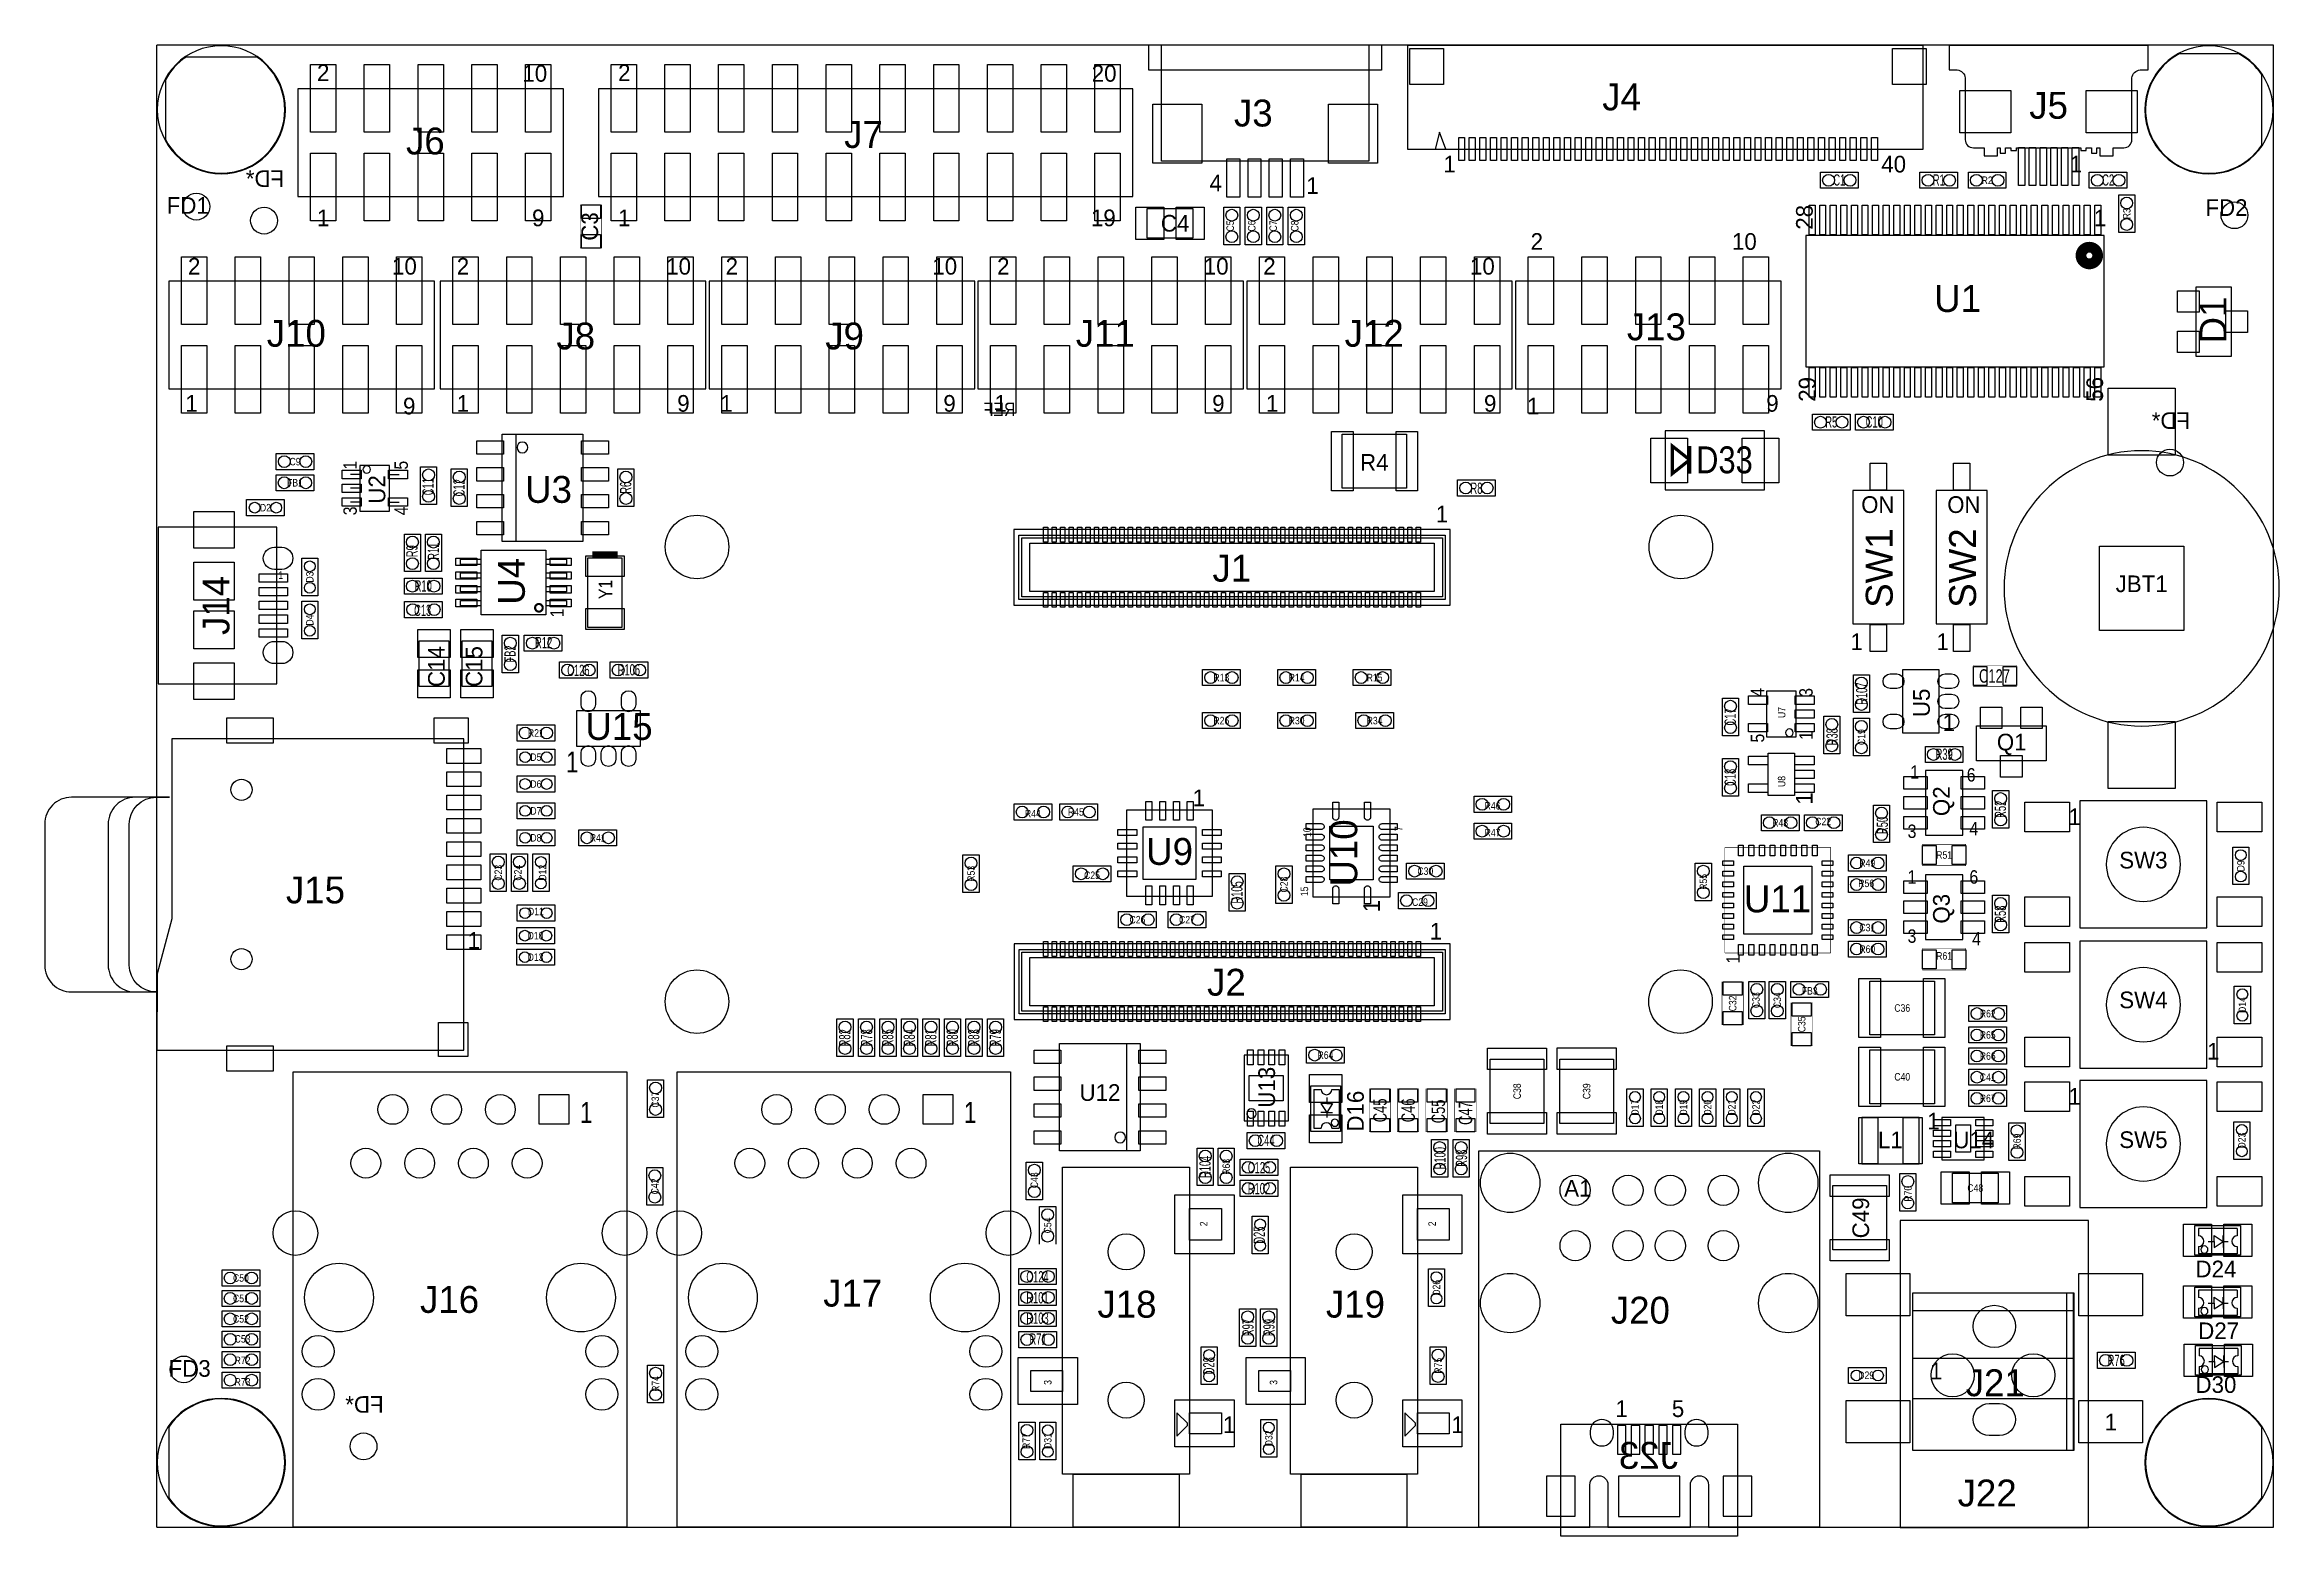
# Model space of a CAD drawing. Extents: x -5 to 100, y 0 to 70.
import ezdxf
from ezdxf.enums import TextEntityAlignment as Align

# ---------------------------------------------------------------- set-up
doc = ezdxf.new("R2010")
doc.units = 0
for name, color, linetype in [('BG_OUTLINE', 3, 'CONTINUOUS'), ('PG_ASSEMBLY_BOTTOM', 30, 'CONTINUOUS'), ('PG_ASSEMBLY_TOP', 23, 'CONTINUOUS'), ('PIN_BOTTOM', 211, 'CONTINUOUS'), ('PIN_TOP', 160, 'CONTINUOUS'), ('RD_ASSEMBLY_BOTTOM', 2, 'CONTINUOUS'), ('RD_ASSEMBLY_TOP', 2, 'CONTINUOUS')]:
    doc.layers.add(name, color=color, linetype=linetype)

msp = doc.modelspace()

# ---------------------------------------------------------------- texts
at = {"layer": 'PG_ASSEMBLY_BOTTOM'}
for s, p in [('1', (68.907914, 5.198618)), ('5', (71.574914, 5.198618))]:
    msp.add_text(s, height=0.7874, dxfattribs=at).set_placement(p)
at = {"layer": 'PG_ASSEMBLY_TOP'}
for s, p in [('2', (7.566914, 68.3133)), ('10', (17.269714, 68.28282)), ('2', (21.790914, 68.3133)), ('20', (44.168314, 68.28282)), ('1', (60.779914, 63.9953)), ('40', (81.468214, 63.9953)), ('1', (90.370914, 63.9953)), ('4', (49.730914, 63.1063)), ('1', (54.302914, 62.9793)), ('1', (7.566914, 61.4553)), ('9', (17.726914, 61.4553)), ('1', (21.790914, 61.4553)), ('19', (44.130214, 61.4553)), ('1', (91.513914, 61.4553)), ('2', (64.90208, 60.34024)), ('10', (74.41438, 60.34024)), ('2', (1.470914, 59.1693)), ('10', (11.110214, 59.1693)), ('2', (14.170914, 59.1693)), ('10', (24.064214, 59.1693)), ('2', (26.870914, 59.1693)), ('10', (36.637214, 59.1693)), ('2', (39.697914, 59.1693)), ('10', (49.464214, 59.1693)), ('2', (52.270914, 59.1693)), ('10', (62.037214, 59.1693)), ('1', (1.343914, 52.6923)), ('9', (11.630914, 52.5653)), ('1', (14.170914, 52.6923)), ('9', (24.584914, 52.6923)), ('1', (26.616914, 52.6923)), ('9', (37.157914, 52.6923)), ('1', (39.570914, 52.6923)), ('9', (49.857914, 52.6923)), ('1', (52.397914, 52.6923)), ('9', (62.6999, 52.6923)), ('1', (64.7319, 52.5653)), ('9', (76.0349, 52.6923)), ('1', (60.423298, 47.467266)), ('1', (84.3661, 37.608764)), ('1', (48.9331, 34.053018)), ('1', (60.1345, 27.753818)), ('1', (14.67993, 27.32024)), ('A1', (66.488564, 15.611602)), ('1', (83.766914, 6.976618)), ('1', (92.021914, 4.563364)), ('1', (50.365914, 4.436618)), ('1', (61.160914, 4.436618))]:
    msp.add_text(s, height=0.7874, dxfattribs=at).set_placement(p)
for s, p in [('28', (78.229714, 61.2902)), ('29', (78.356714, 53.1622)), ('56', (91.945714, 53.1622)), ('1', (78.225396, 34.1249))]:
    msp.add_text(s, height=0.7874, rotation=90, dxfattribs=at).set_placement(p)
at = {"layer": 'PG_ASSEMBLY_TOP', "width": 0.88}
for s, p in [('1', (9.446514, 50.165)), ('5', (11.859514, 50.165)), ('3', (9.446514, 48.006)), ('4', (11.859514, 48.006)), ('4', (75.941174, 39.430706)), ('3', (78.227428, 39.430706)), ('5', (75.941174, 37.271706)), ('1', (78.227428, 37.398706))]:
    msp.add_text(s, height=0.635, rotation=90, dxfattribs=at).set_placement(p, align=Align.CENTER)
at = {"layer": 'PG_ASSEMBLY_TOP'}
for s, height, width, p in [('ON', 0.78994, 0.987138, (80.52308, 47.90948)), ('ON', 0.78994, 0.987138, (84.58708, 47.90948)), ('1', 0.3556, 0.857143, (5.74167, 44.793408)), ('1', 0.78994, 0.987138, (80.01508, 41.43248)), ('1', 0.78994, 0.987138, (84.07908, 41.43248)), ('1', 0.9906, 0.794872, (19.33194, 35.6489)), ('1', 0.635, 0.88, (82.839814, 35.348418)), ('6', 0.635, 0.88, (85.506814, 35.221418)), ('3', 0.635, 0.88, (82.712814, 32.554418)), ('4', 0.635, 0.88, (85.633814, 32.681418)), ('1', 0.635, 0.88, (82.712814, 30.395418)), ('6', 0.635, 0.88, (85.633814, 30.395418)), ('3', 0.635, 0.88, (82.712814, 27.601418)), ('4', 0.635, 0.88, (85.760814, 27.474418))]:
    msp.add_text(s, height=height, dxfattribs=dict(at, width=width)).set_placement(p)
for s, height, width, p in [('1', 0.635, 0.88, (19.225514, 42.9768)), ('10', 0.3556, 0.857143, (54.518814, 32.6009)), ('7', 0.3556, 0.857143, (58.836814, 32.8803)), ('15', 0.3556, 0.857143, (54.391814, 29.8069)), ('1', 0.78994, 0.987138, (57.783984, 29.04744)), ('1', 0.635, 0.88, (74.786236, 26.6192)), ('2', 0.3556, 0.857143, (49.633632, 14.2113)), ('2', 0.3556, 0.857143, (60.428632, 14.2113)), ('3', 0.3556, 0.857143, (42.267632, 6.7183)), ('3', 0.3556, 0.857143, (52.935632, 6.7183))]:
    msp.add_text(s, height=height, rotation=90, dxfattribs=dict(at, width=width)).set_placement(p)
for p in [(90.6018, 33.163002), (97.155, 22.088602), (90.6018, 19.955002), (83.932014, 18.7833)]:
    msp.add_text('1', height=0.7874, dxfattribs=at).set_placement(p, align=Align.CENTER)
at = {"layer": 'PG_ASSEMBLY_TOP', "width": 0.794872}
for p in [(20.290282, 19.094958), (38.426644, 19.094958)]:
    msp.add_text('1', height=0.9906, dxfattribs=at).set_placement(p, align=Align.CENTER)
at = {"layer": 'RD_ASSEMBLY_BOTTOM', "text_generation_flag": 2}
for p in [(6.017514, 63.3095), (96.060514, 51.8795), (10.716514, 5.3975)]:
    msp.add_text('FD*', height=0.7874, dxfattribs=at).set_placement(p)
at = {"layer": 'RD_ASSEMBLY_BOTTOM', "text_generation_flag": 2, "width": 0.88}
msp.add_text('REF', height=0.635, dxfattribs=at).set_placement((40.5638, 52.488592))
at = {"layer": 'RD_ASSEMBLY_BOTTOM', "text_generation_flag": 2, "width": 1.02}
msp.add_text('J23', height=1.27, dxfattribs=at).set_placement((70.470014, 2.751582), align=Align.CENTER)
at = {"layer": 'RD_ASSEMBLY_TOP'}
for s, height, width, p in [('J4', 1.27, 1.02, (69.200014, 66.929)), ('J5', 1.27, 1.02, (89.374472, 66.53276)), ('J3', 1.27, 1.02, (51.801014, 66.167)), ('J6', 1.27, 1.02, (12.685014, 64.8462)), ('C1', 0.5334, 0.619048, (79.487014, 63.373)), ('R1', 0.5334, 0.619048, (84.186014, 63.373)), ('R2', 0.3556, 0.857143, (86.472014, 63.4492)), ('C2', 0.5334, 0.619048, (92.187014, 63.373)), ('U1', 1.27, 1.02, (85.075014, 57.404)), ('J10', 1.27, 1.02, (6.589014, 55.76062)), ('J11', 1.27, 1.02, (44.81068, 55.76062)), ('J12', 1.27, 1.02, (57.51068, 55.76062)), ('J8', 1.27, 1.02, (19.79168, 55.63362)), ('J9', 1.27, 1.02, (32.49168, 55.63362)), ('R5', 0.5334, 0.619048, (79.106014, 51.943)), ('C10', 0.5334, 0.619048, (81.138014, 51.943)), ('C9', 0.3556, 0.857143, (6.529324, 50.156364)), ('FB1', 0.3556, 0.857143, (6.526276, 49.157636)), ('R8', 0.5334, 0.619048, (62.343538, 48.80991)), ('D2', 0.3556, 0.857143, (5.1308, 47.9806)), ('J1', 1.27, 1.02, (50.785014, 44.661582)), ('R10', 0.5334, 0.619048, (12.583414, 44.196)), ('C13', 0.5334, 0.619048, (12.558014, 43.0403)), ('R12', 0.5334, 0.619048, (18.273014, 41.5163)), ('C126', 0.5334, 0.619048, (19.9136, 40.2082)), ('R106', 0.5334, 0.619048, (22.3012, 40.2336)), ('R13', 0.3556, 0.857143, (50.292, 39.9542)), ('R14', 0.3556, 0.857143, (53.848, 39.9542)), ('R15', 0.3556, 0.857143, (57.531, 39.9542)), ('C127', 0.635, 0.72, (86.8172, 39.8907)), ('R26', 0.3556, 0.857143, (50.292, 37.9222)), ('R30', 0.3556, 0.857143, (53.848, 37.9222)), ('R34', 0.3556, 0.857143, (57.531, 37.9222)), ('R21', 0.3556, 0.857143, (17.907, 37.338)), ('D5', 0.3556, 0.857143, (17.907, 36.195)), ('R39', 0.5334, 0.619048, (84.440014, 36.2458)), ('D6', 0.3556, 0.857143, (17.907, 34.925)), ('D7', 0.3556, 0.857143, (17.907, 33.655)), ('R44', 0.3556, 0.857143, (41.387014, 33.528)), ('R45', 0.3556, 0.857143, (43.419014, 33.6042)), ('R46', 0.3556, 0.857143, (63.104014, 33.8963)), ('D8', 0.3556, 0.857143, (17.907, 32.385)), ('R41', 0.3556, 0.857143, (20.828, 32.385)), ('R47', 0.3556, 0.857143, (63.104014, 32.6263)), ('R48', 0.3556, 0.857143, (76.693014, 33.0962)), ('C22', 0.3556, 0.857143, (78.725014, 33.155382)), ('U9', 1.27, 1.02, (47.84598, 31.282386)), ('R51', 0.3556, 0.857143, (84.440014, 31.5722)), ('J15', 1.27, 1.02, (7.493, 29.464)), ('C25', 0.3556, 0.857143, (44.181014, 30.615382)), ('C30', 0.3556, 0.857143, (59.929014, 30.8102)), ('R49', 0.3556, 0.857143, (80.807814, 31.1912)), ('C29', 0.3556, 0.857143, (59.675014, 29.345382)), ('U11', 1.27, 1.02, (76.566014, 29.040582)), ('R56', 0.3556, 0.857143, (80.757014, 30.234382)), ('D11', 0.3556, 0.857143, (17.907, 28.9052)), ('C26', 0.3556, 0.857143, (46.328076, 28.515564)), ('C27', 0.3556, 0.857143, (48.667924, 28.515564)), ('D10', 0.3556, 0.857143, (17.892014, 27.7622)), ('C31', 0.3556, 0.857143, (80.807814, 28.1432)), ('R60', 0.3556, 0.857143, (80.807814, 27.1272)), ('D13', 0.3556, 0.857143, (17.892014, 26.7462)), ('R61', 0.3556, 0.857143, (84.440014, 26.805636)), ('J2', 1.27, 1.02, (50.531014, 25.103582)), ('FB3', 0.3556, 0.857143, (78.090014, 25.154382)), ('C36', 0.3556, 0.857143, (82.459576, 24.34336)), ('R62', 0.3556, 0.857143, (86.500462, 24.080724)), ('R65', 0.3556, 0.857143, (86.497668, 23.071836)), ('R64', 0.3556, 0.857143, (55.20944, 22.117812)), ('R66', 0.3556, 0.857143, (86.497668, 22.073362)), ('C40', 0.3556, 0.857143, (82.459576, 21.09216)), ('C41', 0.3556, 0.857143, (86.497668, 21.074888)), ('R67', 0.3556, 0.857143, (86.497668, 20.076414)), ('C44', 0.5334, 0.619048, (52.398676, 17.999964)), ('C125', 0.5334, 0.619048, (52.07, 16.7132)), ('R102', 0.5334, 0.619048, (52.07, 15.7226)), ('C48', 0.3556, 0.857143, (85.909912, 15.83944)), ('C50', 0.3556, 0.857143, (3.97256, 11.587988)), ('J17', 1.27, 1.02, (32.878014, 10.414)), ('C124', 0.5334, 0.619048, (41.6052, 11.557)), ('C51', 0.3556, 0.857143, (3.97256, 10.622788)), ('J16', 1.27, 1.02, (13.828014, 10.117582)), ('R101', 0.5334, 0.619048, (41.6052, 10.5664)), ('J18', 1.27, 1.02, (45.832014, 9.8933)), ('J19', 1.27, 1.02, (56.627014, 9.8933)), ('J20', 1.27, 1.02, (70.089014, 9.609582)), ('C52', 0.3556, 0.857143, (3.97256, 9.657588)), ('R103', 0.5334, 0.619048, (41.6052, 9.6012)), ('C53', 0.3556, 0.857143, (4.049014, 8.7122)), ('R71', 0.5334, 0.619048, (41.6306, 8.612886)), ('R72', 0.3556, 0.857143, (4.049014, 7.6962)), ('J21', 1.27, 1.02, (86.853014, 6.180582)), ('R76', 0.5334, 0.619048, (92.568014, 7.6073)), ('R73', 0.3556, 0.857143, (4.049014, 6.6802)), ('D29', 0.3556, 0.857143, (80.757014, 6.993382)), ('J22', 1.27, 1.02, (86.472014, 0.973582))]:
    msp.add_text(s, height=height, dxfattribs=dict(at, width=width)).set_placement(p, align=Align.CENTER)
for s, width, p in [('J7', 1.02, (32.471614, 65.151)), ('J13', 1.02, (69.44868, 56.06542)), ('D33', 0.86, (72.7202, 49.784)), ('U3', 1.02, (17.396714, 48.387)), ('U15', 1.02, (20.2438, 37.1856))]:
    msp.add_text(s, height=1.27, dxfattribs=dict(at, width=width)).set_placement(p)
for s, p in [('FD1', (0.465328, 62.042294)), ('FD2', (96.782128, 61.940694)), ('C4', (47.432214, 61.2013)), ('Q1', (86.929214, 36.6903)), ('D24', (96.314514, 11.7983)), ('D27', (96.441514, 8.8773)), ('FD3', (0.556514, 7.0993)), ('D30', (96.314514, 6.3373))]:
    msp.add_text(s, height=0.7874, dxfattribs=at).set_placement(p)
for s, p in [('C3', (20.846034, 61.4426)), ('U2', (10.792714, 49.022)), ('U5', (83.76285, 38.9382)), ('Q2', (84.702396, 34.29)), ('Q3', (84.702396, 29.21)), ('U13', (52.82565, 20.7772)), ('C49', (80.892396, 14.605))]:
    msp.add_text(s, height=0.7874, rotation=90, dxfattribs=at).set_placement(p, align=Align.CENTER)
for s, height, width, p in [('C5', 0.3556, 0.857143, (50.886614, 61.468)), ('C6', 0.3556, 0.857143, (51.902614, 61.468)), ('C7', 0.3556, 0.857143, (52.918614, 61.468)), ('C8', 0.3556, 0.857143, (53.934614, 61.468)), ('R3', 0.3556, 0.857143, (93.2434, 62.04458)), ('D1', 1.27, 1.02, (97.775014, 57.023)), ('C11', 0.5334, 0.619048, (13.078714, 49.149)), ('C12', 0.5334, 0.619048, (14.539214, 49.0982)), ('R6', 0.5334, 0.619048, (22.413214, 49.0982)), ('R11', 0.5334, 0.619048, (13.332714, 46.101)), ('SW1', 1.27, 1.02, (82.008218, 45.305218)), ('SW2', 1.27, 1.02, (85.945218, 45.305218)), ('R9', 0.5334, 0.619048, (12.316714, 46.101)), ('J14', 1.27, 1.02, (3.43027, 43.54068)), ('D3', 0.3556, 0.857143, (7.401814, 44.881546)), ('D4', 0.3556, 0.857143, (7.401814, 42.849546)), ('FB2', 0.5334, 0.619048, (16.952214, 41.2496)), ('R107', 0.5334, 0.619048, (80.809846, 39.37)), ('C17', 0.5334, 0.619048, (74.597514, 38.272466)), ('U7', 0.3556, 0.857143, (76.938632, 38.481)), ('R38', 0.5334, 0.619048, (79.410814, 37.338)), ('C19', 0.3556, 0.857143, (80.708246, 37.318442)), ('C18', 0.5334, 0.619048, (74.597514, 35.418014)), ('R52', 0.5334, 0.619048, (87.361014, 33.909)), ('U10', 1.27, 1.02, (56.71058, 31.844234)), ('R50', 0.5334, 0.619048, (81.785714, 33.147)), ('C23', 0.3556, 0.857143, (16.3068, 30.9118)), ('C24', 0.3556, 0.857143, (17.231614, 30.9118)), ('D12', 0.3556, 0.857143, (18.400014, 30.9118)), ('R53', 0.3556, 0.857143, (38.643814, 30.861)), ('C28', 0.3556, 0.857143, (53.426614, 30.353)), ('R55', 0.3556, 0.857143, (73.238614, 30.48)), ('D9', 0.3556, 0.857143, (98.629724, 31.237682)), ('R105', 0.5334, 0.619048, (51.292506, 29.982414)), ('R58', 0.5334, 0.619048, (87.361014, 28.956)), ('C32', 0.3556, 0.857143, (74.6252, 24.7396)), ('C33', 0.3556, 0.857143, (75.727814, 24.892)), ('C34', 0.3556, 0.857143, (76.7334, 24.892)), ('D14', 0.3556, 0.857143, (98.702876, 24.6634)), ('R82', 0.5334, 0.619048, (32.766, 23.114)), ('R78', 0.5334, 0.619048, (33.7947, 23.114)), ('R85', 0.5334, 0.619048, (34.798, 23.114)), ('R84', 0.5334, 0.619048, (35.814, 23.114)), ('R81', 0.5334, 0.619048, (36.83, 23.114)), ('R80', 0.5334, 0.619048, (37.846, 23.114)), ('R83', 0.5334, 0.619048, (38.862, 23.114)), ('R79', 0.5334, 0.619048, (39.878, 23.114)), ('C35', 0.3556, 0.857143, (77.886814, 23.749)), ('C37', 0.3556, 0.857143, (23.725632, 20.193)), ('C45', 0.635, 0.72, (58.1025, 19.685)), ('C46', 0.635, 0.72, (59.433714, 19.685)), ('C55', 0.635, 0.72, (60.857892, 19.635724)), ('C47', 0.635, 0.72, (62.1411, 19.558)), ('C38', 0.3556, 0.857143, (64.441324, 20.585938)), ('C39', 0.3556, 0.857143, (67.72656, 20.588224)), ('D17', 0.3556, 0.857143, (70.012814, 19.812)), ('D18', 0.3556, 0.857143, (71.155814, 19.812)), ('D19', 0.3556, 0.857143, (72.298814, 19.812)), ('D20', 0.3556, 0.857143, (73.441814, 19.812)), ('D21', 0.3556, 0.857143, (74.584814, 19.812)), ('D22', 0.3556, 0.857143, (75.727814, 19.812)), ('R69', 0.3556, 0.857143, (88.0618, 18.2118)), ('D23', 0.3556, 0.857143, (98.680524, 18.258282)), ('R104', 0.5334, 0.619048, (49.784, 17.018)), ('R68', 0.3556, 0.857143, (50.6984, 17.018)), ('R100', 0.5334, 0.619048, (60.8838, 17.4244)), ('R98', 0.5334, 0.619048, (61.8998, 17.4244)), ('C42', 0.3556, 0.857143, (23.703788, 16.09344)), ('C43', 0.3556, 0.857143, (41.632632, 16.383)), ('R70', 0.3556, 0.857143, (82.907632, 15.748)), ('C54', 0.3556, 0.857143, (42.260774, 14.249654)), ('D25', 0.5334, 0.619048, (52.347114, 13.7922)), ('D26', 0.3556, 0.857143, (60.6298, 11.303)), ('R97', 0.5334, 0.619048, (51.816, 9.4234)), ('R99', 0.5334, 0.619048, (52.8066, 9.4234)), ('D28', 0.5334, 0.619048, (49.96561, 7.62)), ('R75', 0.3556, 0.857143, (60.70981, 7.62)), ('R74', 0.3556, 0.857143, (23.739602, 6.761226)), ('R77', 0.3556, 0.857143, (41.251632, 4.064)), ('D31', 0.3556, 0.857143, (42.267632, 4.064)), ('D32', 0.3556, 0.857143, (52.70881, 4.191))]:
    msp.add_text(s, height=height, rotation=90, dxfattribs=dict(at, width=width)).set_placement(p, align=Align.CENTER)
for s, p in [('R4', (57.516014, 49.902618)), ('JBT1', (93.771212, 44.16806)), ('SW3', (93.853, 31.115)), ('SW4', (93.853, 24.511)), ('U12', (44.556172, 20.13458)), ('L1', (81.900014, 17.898618)), ('U14', (85.837014, 17.8943)), ('SW5', (93.853, 17.907))]:
    msp.add_text(s, height=0.7874, dxfattribs=at).set_placement(p, align=Align.CENTER)
for s, height, width, p in [('U4', 1.27, 1.02, (17.384014, 43.5737)), ('Y1', 0.635, 0.88, (21.511514, 43.8404)), ('U8', 0.3556, 0.857143, (76.938632, 34.9631))]:
    msp.add_text(s, height=height, rotation=90, dxfattribs=dict(at, width=width)).set_placement(p)
for s, p in [('C14', (13.6017, 39.6875)), ('C15', (15.3797, 39.6875)), ('D16', (57.020714, 18.6817))]:
    msp.add_text(s, height=0.7874, rotation=90, dxfattribs=at).set_placement(p)

# ---------------------------------------------------------------- linework, layer by layer
at = {"layer": 'BG_OUTLINE'}
for points in [[(99.9998, 70.006718), (0, 70.006718)], [(0, 0), (0, 70.006718)], [(74.915014, 0), (99.9998, 0), (99.9998, 70.006718)], [(0, 0), (66.406014, 0)]]:
    msp.add_lwpolyline(points, dxfattribs=at)
msp.add_lwpolyline([(65.505076, 0), (67.70497, 0), (67.70497, 1.999996, -0.414275), (68.130166, 2.424938, -0.414124), (68.555108, 1.999996), (68.555108, 0), (72.455024, 0), (72.455024, 1.999996, -0.414124), (72.879966, 2.424938, -0.414275), (73.305162, 1.999996), (73.305162, 0), (76.397866, 0)], format="xyb", dxfattribs=at)
at = {"layer": 'PG_ASSEMBLY_BOTTOM'}
msp.add_lwpolyline([(66.330068, -0.437388), (66.330068, 4.862576), (74.680064, 4.862576), (74.680064, -0.437388)], close=True, dxfattribs=at)
at = {"layer": 'PG_ASSEMBLY_TOP'}
for points in [[(6.07314, 66.958718, 1), (0.02286, 66.958718, 1)], [(94.073472, 69.98716), (84.675472, 69.98716), (84.675472, 68.84416), (85.056472, 68.84416, -0.333333), (85.437472, 68.46316), (85.437472, 65.54216, 0.414214), (85.818472, 65.16116), (86.326472, 65.16116), (86.326472, 64.78016), (86.961472, 64.78016), (86.961472, 65.16116), (87.088472, 65.16116), (87.088472, 64.90716), (87.342472, 64.90716), (87.342472, 65.16116), (87.596472, 65.16116), (87.596472, 65.03416), (87.850472, 65.03416), (87.850472, 65.16116), (90.898472, 65.16116), (90.898472, 65.03416), (91.152472, 65.03416), (91.152472, 65.16116), (91.406472, 65.16116), (91.406472, 64.90716), (91.660472, 64.90716), (91.660472, 65.16116), (91.787472, 65.16116), (91.787472, 64.78016), (92.422472, 64.78016), (92.422472, 65.16116), (92.930472, 65.16116, 0.414214), (93.311472, 65.54216), (93.311472, 68.46316, -0.333333), (93.692472, 68.84416), (94.073472, 68.84416)], [(99.97694, 66.95186, 1), (93.92666, 66.95186, 1)], [(17.523714, 51.0032, 1), (17.015714, 51.0032, 1)], [(100.273612, 44.34586, 1), (87.268812, 44.34586, 1)], [(10.094214, 49.9618, 1), (9.738614, 49.9618, 1)], [(77.304392, 37.525706, 1), (76.948792, 37.525706, 1)], [(95.6056, 31.3055, 1), (92.1004, 31.3055, 1)], [(95.6056, 24.6761, 1), (92.1004, 24.6761, 1)], [(51.937158, 19.541236, 1), (51.489658, 19.541028, 1)], [(55.821326, 19.102324, 1), (55.480458, 19.102324, 1)], [(95.6056, 18.0975, 1), (92.1004, 18.0975, 1)], [(45.762672, 18.40738, 1), (45.254672, 18.40738, 1)], [(96.902524, 13.108178, 1), (96.561656, 13.108178, 1)], [(96.902524, 10.20191, 1), (96.561656, 10.20191, 1)], [(96.929448, 7.4422, 1), (96.58858, 7.4422, 1)], [(6.07314, 3.054858, 1), (0.02286, 3.054858, 1)], [(99.97694, 3.048, 1), (93.92666, 3.048, 1)]]:
    msp.add_lwpolyline(points, format="xyb", close=True, dxfattribs=at)
for points in [[(57.858914, 70.03161), (57.858914, 68.83019), (46.860714, 68.83019), (46.860714, 70.03161)], [(59.093608, 70.000876), (59.093608, 65.100962), (83.443572, 65.100962), (83.443572, 70.000876)], [(6.665214, 62.865), (19.212814, 62.865), (19.212814, 67.945), (6.665214, 67.945)], [(20.863814, 62.865), (46.111414, 62.865), (46.111414, 67.945), (20.863814, 67.945)], [(60.893452, 65.100962), (60.593478, 65.901062), (60.39358, 65.100962)], [(80.376014, 63.246), (78.598014, 63.246), (78.598014, 64.008), (80.376014, 64.008)], [(85.075014, 63.246), (83.297014, 63.246), (83.297014, 64.008), (85.075014, 64.008)], [(85.583014, 64.008), (87.361014, 64.008), (87.361014, 63.246), (85.583014, 63.246)], [(93.076014, 63.246), (91.298014, 63.246), (91.298014, 64.008), (93.076014, 64.008)], [(46.784514, 62.2935), (48.943514, 62.2935), (48.943514, 60.8965), (46.784514, 60.8965)], [(50.404014, 60.579), (50.404014, 62.357), (51.166014, 62.357), (51.166014, 60.579)], [(51.420014, 60.579), (51.420014, 62.357), (52.182014, 62.357), (52.182014, 60.579)], [(52.436014, 60.579), (52.436014, 62.357), (53.198014, 62.357), (53.198014, 60.579)], [(53.452014, 60.579), (53.452014, 62.357), (54.214014, 62.357), (54.214014, 60.579)], [(93.4466, 62.93358), (93.4466, 61.15558), (92.6846, 61.15558), (92.6846, 62.93358)], [(77.898244, 61.011562), (77.898244, 54.811422), (91.997784, 54.811422), (91.997784, 61.011562)], [(0.569214, 53.77942), (13.116814, 53.77942), (13.116814, 58.85942), (0.569214, 58.85942)], [(13.39088, 53.77942), (25.93848, 53.77942), (25.93848, 58.85942), (13.39088, 58.85942)], [(26.09088, 53.77942), (38.63848, 53.77942), (38.63848, 58.85942), (26.09088, 58.85942)], [(38.79088, 53.77942), (51.33848, 53.77942), (51.33848, 58.85942), (38.79088, 58.85942)], [(51.49088, 53.77942), (64.03848, 53.77942), (64.03848, 58.85942), (51.49088, 58.85942)], [(64.19088, 53.77942), (76.73848, 53.77942), (76.73848, 58.85942), (64.19088, 58.85942)], [(98.003614, 58.5978), (98.003614, 55.2958), (96.352614, 55.2958), (96.352614, 58.5978)], [(71.2597, 48.9966), (75.9587, 48.9966), (75.9587, 51.7906), (71.2597, 51.7906)], [(79.995014, 51.816), (78.217014, 51.816), (78.217014, 52.578), (79.995014, 52.578)], [(82.027014, 51.816), (80.249014, 51.816), (80.249014, 52.578), (82.027014, 52.578)], [(7.418324, 49.953164), (5.640324, 49.953164), (5.640324, 50.715164), (7.418324, 50.715164)], [(16.317214, 46.5582), (16.317214, 51.6382), (20.127214, 51.6382), (20.127214, 46.5582)], [(59.043824, 51.62804), (59.043824, 49.08804), (55.995824, 49.08804), (55.995824, 51.62804)], [(5.637276, 49.716436), (7.415276, 49.716436), (7.415276, 48.954436), (5.637276, 48.954436)], [(9.59739, 50.147982), (9.59739, 47.997872), (10.997438, 47.997872), (10.997438, 50.147982)], [(12.456414, 48.3108), (12.456414, 50.0888), (13.218414, 50.0888), (13.218414, 48.3108)], [(14.666214, 49.9872), (14.666214, 48.2092), (13.904214, 48.2092), (13.904214, 49.9872)], [(22.540214, 49.9872), (22.540214, 48.2092), (21.778214, 48.2092), (21.778214, 49.9872)], [(61.454538, 49.47031), (63.232538, 49.47031), (63.232538, 48.70831), (61.454538, 48.70831)], [(80.13192, 42.66692), (82.52968, 42.66692), (82.52968, 48.96612), (80.13192, 48.96612)], [(84.06892, 42.66692), (86.46668, 42.66692), (86.466934, 48.96612), (84.068666, 48.96612)], [(4.2418, 48.5394), (6.0198, 48.5394), (6.0198, 47.7774), (4.2418, 47.7774)], [(0.067056, 47.240698), (0.067056, 39.840662), (5.666994, 39.840662), (5.666994, 47.240698)], [(11.694414, 45.1358), (11.694414, 46.9138), (12.456414, 46.9138), (12.456414, 45.1358)], [(12.685014, 45.1358), (12.685014, 46.9138), (13.447014, 46.9138), (13.447014, 45.1358)], [(61.094874, 47.131986), (40.494966, 47.131986), (40.494966, 43.55211), (61.094874, 43.55211)], [(60.858908, 43.818048), (40.730932, 43.818048), (40.730932, 46.866048), (60.858908, 46.866048)], [(60.350908, 44.199048), (41.238932, 44.199048), (41.238932, 46.485048), (60.350908, 46.485048)], [(7.605014, 45.770546), (7.605014, 43.992546), (6.843014, 43.992546), (6.843014, 45.770546)], [(15.300706, 45.477684), (14.350492, 45.477684), (14.350492, 45.727874), (15.300706, 45.727874)], [(18.37563, 43.102784), (15.325598, 43.102784), (15.325598, 46.152816), (18.37563, 46.152816)], [(19.350736, 45.477684), (18.400522, 45.477684), (18.400522, 45.727874), (19.350736, 45.727874)], [(20.368514, 45.7962), (21.968714, 45.7962), (21.968714, 42.4942), (20.368514, 42.4942)], [(13.472414, 44.069), (11.694414, 44.069), (11.694414, 44.831), (13.472414, 44.831)], [(15.300706, 44.827698), (14.350492, 44.827698), (14.350492, 45.077888), (15.300706, 45.077888)], [(15.300706, 44.177712), (14.350492, 44.177712), (14.350492, 44.427902), (15.300706, 44.427902)], [(19.350736, 44.827698), (18.400522, 44.827698), (18.400522, 45.077888), (19.350736, 45.077888)], [(19.350736, 44.177712), (18.400522, 44.177712), (18.400522, 44.427902), (19.350736, 44.427902)], [(6.843014, 41.960546), (6.843014, 43.738546), (7.605014, 43.738546), (7.605014, 41.960546)], [(11.706098, 43.723306), (13.484352, 43.723306), (13.484352, 42.961306), (11.706098, 42.961306)], [(15.300706, 43.527726), (14.350492, 43.527726), (14.350492, 43.777916), (15.300706, 43.777916)], [(19.350736, 43.527726), (18.400522, 43.527726), (18.400522, 43.777916), (19.350736, 43.777916)], [(13.789914, 41.8719), (13.789914, 39.7129), (12.392914, 39.7129), (12.392914, 41.8719)], [(15.821914, 41.8719), (15.821914, 39.7129), (14.424914, 39.7129), (14.424914, 41.8719)], [(17.079214, 42.1386), (17.079214, 40.3606), (16.317214, 40.3606), (16.317214, 42.1386)], [(17.358614, 42.1386), (19.136614, 42.1386), (19.136614, 41.3766), (17.358614, 41.3766)], [(19.0246, 40.8686), (20.8026, 40.8686), (20.8026, 40.1066), (19.0246, 40.1066)], [(23.1902, 40.1066), (21.4122, 40.1066), (21.4122, 40.8686), (23.1902, 40.8686)], [(49.403, 40.513), (51.181, 40.513), (51.181, 39.751), (49.403, 39.751)], [(52.959, 40.513), (54.737, 40.513), (54.737, 39.751), (52.959, 39.751)], [(56.515, 40.513), (58.293, 40.513), (58.293, 39.751), (56.515, 39.751)], [(80.149446, 38.481), (80.149446, 40.259), (80.911446, 40.259), (80.911446, 38.481)], [(82.49158, 37.508942), (82.49158, 40.506142), (84.19338, 40.506142), (84.19338, 37.508942)], [(74.724514, 39.161466), (74.724514, 37.383466), (73.962514, 37.383466), (73.962514, 39.161466)], [(77.445616, 37.339524), (77.445616, 39.489634), (76.045568, 39.489634), (76.045568, 37.339524)], [(19.8374, 38.5699), (22.8346, 38.5699), (22.8346, 36.8681), (19.8374, 36.8681)], [(51.181, 37.719), (49.403, 37.719), (49.403, 38.481), (51.181, 38.481)], [(54.737, 37.719), (52.959, 37.719), (52.959, 38.481), (54.737, 38.481)], [(56.642, 38.481), (58.42, 38.481), (58.42, 37.719), (56.642, 37.719)], [(78.750414, 36.5252), (78.750414, 38.3032), (79.512414, 38.3032), (79.512414, 36.5252)], [(80.149446, 36.429442), (80.149446, 38.207442), (80.911446, 38.207442), (80.911446, 36.429442)], [(0.700786, 37.231066), (0.710946, 28.729686), (0.009906, 26.141426), (-0.000254, 22.529546), (14.500606, 22.529546), (14.500606, 37.231066)], [(17.018, 37.8968), (18.796, 37.8968), (18.796, 37.1348), (17.018, 37.1348)], [(89.266014, 36.195), (85.964014, 36.195), (85.964014, 37.846), (89.266014, 37.846)], [(17.018, 36.7538), (18.796, 36.7538), (18.796, 35.9918), (17.018, 35.9918)], [(74.724514, 36.307014), (74.724514, 34.529014), (73.962514, 34.529014), (73.962514, 36.307014)], [(77.370432, 36.561014), (77.370432, 34.559494), (76.120752, 34.559494), (76.120752, 36.561014)], [(85.329014, 36.1188), (83.551014, 36.1188), (83.551014, 36.8808), (85.329014, 36.8808)], [(17.018, 35.4838), (18.796, 35.4838), (18.796, 34.7218), (17.018, 34.7218)], [(83.564984, 35.738816), (83.564984, 32.688784), (85.315044, 32.688784), (85.315044, 35.738816)], [(17.018, 34.2138), (18.796, 34.2138), (18.796, 33.4518), (17.018, 33.4518)], [(42.276014, 33.401), (40.498014, 33.401), (40.498014, 34.163), (42.276014, 34.163)], [(42.657014, 34.163), (44.435014, 34.163), (44.435014, 33.401), (42.657014, 33.401)], [(45.81398, 33.873186), (45.81398, 29.809186), (49.87798, 29.809186), (49.87798, 33.873186)], [(58.27268, 29.769054), (58.27268, 33.919414), (54.62016, 33.919414), (54.62016, 29.769054)], [(62.228984, 34.526982), (64.006984, 34.526982), (64.006984, 33.764982), (62.228984, 33.764982)], [(81.100676, 32.332676), (81.100676, 34.110676), (81.862676, 34.110676), (81.862676, 32.332676)], [(87.488014, 34.798), (87.488014, 33.02), (86.726014, 33.02), (86.726014, 34.798)], [(96.8502, 28.3083), (96.8502, 34.3027), (90.8558, 34.3027), (90.8558, 28.3083)], [(17.018, 32.9438), (18.796, 32.9438), (18.796, 32.1818), (17.018, 32.1818)], [(19.939, 32.9438), (21.717, 32.9438), (21.717, 32.1818), (19.939, 32.1818)], [(62.228984, 33.256982), (64.006984, 33.256982), (64.006984, 32.494982), (62.228984, 32.494982)], [(75.804014, 33.655), (77.582014, 33.655), (77.582014, 32.893), (75.804014, 32.893)], [(79.614014, 32.893), (77.836014, 32.893), (77.836014, 33.655), (79.614014, 33.655)], [(15.748, 30.0228), (15.748, 31.8008), (16.51, 31.8008), (16.51, 30.0228)], [(16.749014, 30.0228), (16.749014, 31.8008), (17.511014, 31.8008), (17.511014, 30.0228)], [(18.527014, 31.8008), (18.527014, 30.0228), (17.765014, 30.0228), (17.765014, 31.8008)], [(38.847014, 31.75), (38.847014, 29.972), (38.085014, 29.972), (38.085014, 31.75)], [(81.696814, 30.988), (79.918814, 30.988), (79.918814, 31.75), (81.696814, 31.75)], [(98.070924, 30.348682), (98.070924, 32.126682), (98.832924, 32.126682), (98.832924, 30.348682)], [(43.292014, 31.242), (45.070014, 31.242), (45.070014, 30.48), (43.292014, 30.48)], [(51.419506, 30.871414), (51.419506, 29.093414), (50.657506, 29.093414), (50.657506, 30.871414)], [(53.629814, 31.242), (53.629814, 29.464), (52.867814, 29.464), (52.867814, 31.242)], [(60.818014, 30.607), (59.040014, 30.607), (59.040014, 31.369), (60.818014, 31.369)], [(72.679814, 29.591), (72.679814, 31.369), (73.441814, 31.369), (73.441814, 29.591)], [(79.918814, 30.734), (81.696814, 30.734), (81.696814, 29.972), (79.919068, 29.972)], [(83.564984, 30.811216), (83.564984, 27.761184), (85.315044, 27.761184), (85.315044, 30.811216)], [(60.437014, 29.21), (58.659014, 29.21), (58.659014, 29.972), (60.437014, 29.972)], [(87.488014, 29.845), (87.488014, 28.067), (86.726014, 28.067), (86.726014, 29.845)], [(17.018, 29.3878), (18.796, 29.3878), (18.796, 28.6258), (17.018, 28.6258)], [(45.439076, 29.074364), (47.217076, 29.074364), (47.217076, 28.312364), (45.439076, 28.312364)], [(49.556924, 28.312364), (47.778924, 28.312364), (47.778924, 29.074364), (49.556924, 29.074364)], [(79.918814, 28.702), (81.696814, 28.702), (81.696814, 27.94), (79.918814, 27.94)], [(17.003014, 28.321), (18.781014, 28.321), (18.781014, 27.559), (17.003014, 27.559)], [(61.095636, 27.557476), (40.495728, 27.557476), (40.495728, 23.9776), (61.095636, 23.9776)], [(79.918814, 27.686), (81.696814, 27.686), (81.696814, 26.924), (79.918814, 26.924)], [(90.8558, 27.6733), (90.8558, 21.6789), (96.8502, 21.6789), (96.8502, 27.6733)], [(17.003014, 27.305), (18.781014, 27.305), (18.781014, 26.543), (17.003014, 26.543)], [(60.85967, 24.243538), (40.731694, 24.243538), (40.731694, 27.291538), (60.85967, 27.291538)], [(60.35167, 24.624538), (41.239694, 24.624538), (41.239694, 26.910538), (60.35167, 26.910538)], [(75.2094, 24.003), (75.2094, 25.781), (75.9714, 25.781), (75.9714, 24.003)], [(76.1746, 24.003), (76.1746, 25.781), (76.9366, 25.781), (76.9366, 24.003)], [(78.979014, 25.019), (77.201014, 25.019), (77.201014, 25.781), (78.979014, 25.781)], [(80.935576, 23.25116), (80.935576, 25.79116), (83.983576, 25.79116), (83.983576, 23.25116)], [(98.906076, 25.5524), (98.906076, 23.7744), (98.144076, 23.7744), (98.144076, 25.5524)], [(87.389462, 23.877524), (85.611462, 23.877524), (85.611462, 24.639524), (87.389462, 24.639524)], [(32.893, 24.003), (32.893, 22.225), (32.131, 22.225), (32.131, 24.003)], [(33.147, 22.225), (33.147, 24.003), (33.909, 24.003), (33.909, 22.225)], [(34.925, 24.003), (34.925, 22.225), (34.163, 22.225), (34.163, 24.003)], [(35.941, 24.003), (35.941, 22.225), (35.179, 22.225), (35.179, 24.003)], [(36.957, 24.003), (36.957, 22.225), (36.195, 22.225), (36.195, 24.003)], [(37.973, 24.003), (37.973, 22.225), (37.211, 22.225), (37.211, 24.003)], [(38.989, 24.003), (38.989, 22.225), (38.227, 22.225), (38.227, 24.003)], [(40.005, 24.003), (40.005, 22.225), (39.243, 22.225), (39.243, 24.003)], [(87.386668, 22.868636), (85.608668, 22.868636), (85.608668, 23.630636), (87.386668, 23.630636)], [(46.461172, 22.85238), (46.461172, 17.77238), (42.651172, 17.77238), (42.651172, 22.85238)], [(51.363372, 19.191224), (53.463444, 19.191224), (53.463444, 22.29104), (51.363372, 22.29104)], [(56.09844, 21.914612), (54.32044, 21.914612), (54.32044, 22.676612), (56.09844, 22.676612)], [(80.935576, 19.99996), (80.935576, 22.53996), (83.983576, 22.53996), (83.983576, 19.99996)], [(85.608668, 22.632162), (87.386668, 22.632162), (87.386668, 21.870162), (85.608668, 21.870162)], [(6.446266, 0), (6.446266, 21.500084), (22.196298, 21.500084), (22.196298, 0)], [(23.942802, 21.126958), (23.942802, 19.348958), (23.180802, 19.348958), (23.180802, 21.126958)], [(24.582628, 0), (24.582628, 21.500084), (40.33266, 21.500084), (40.33266, 0)], [(62.993524, 22.109938), (65.533524, 22.109938), (65.533524, 19.061938), (62.993524, 19.061938)], [(66.27876, 22.112224), (68.81876, 22.112224), (68.81876, 19.064224), (66.27876, 19.064224)], [(85.608668, 21.633688), (87.386668, 21.633688), (87.386668, 20.871688), (85.608668, 20.871688)], [(55.917592, 20.842224), (55.917592, 18.683224), (54.520592, 18.683224), (54.520592, 20.842224)], [(69.454014, 18.923), (69.454014, 20.701), (70.216014, 20.701), (70.216014, 18.923)], [(70.597014, 18.923), (70.597014, 20.701), (71.359014, 20.701), (71.359014, 18.923)], [(71.740014, 18.923), (71.740014, 20.701), (72.502014, 20.701), (72.502014, 18.923)], [(72.883014, 18.923), (72.883014, 20.701), (73.645014, 20.701), (73.645014, 18.923)], [(74.026014, 18.923), (74.026014, 20.701), (74.788014, 20.701), (74.788014, 18.923)], [(75.169014, 18.923), (75.169014, 20.701), (75.931014, 20.701), (75.931014, 18.923)], [(87.386668, 19.873214), (85.608668, 19.873214), (85.608668, 20.635214), (87.386668, 20.635214)], [(96.8502, 15.1003), (96.8502, 21.0947), (90.8558, 21.0947), (90.8558, 15.1003)], [(83.254342, 19.354038), (80.554322, 19.354038), (80.554322, 17.154144), (83.254342, 17.154144)], [(84.33689, 17.35582), (86.336886, 17.35582), (86.336886, 19.355816), (84.33689, 19.355816)], [(87.503, 17.3228), (87.503, 19.1008), (88.265, 19.1008), (88.265, 17.3228)], [(98.121724, 17.369282), (98.121724, 19.147282), (98.883724, 19.147282), (98.883724, 17.369282)], [(53.287676, 17.872964), (51.509676, 17.872964), (51.509676, 18.634964), (53.287676, 18.634964)], [(60.2234, 16.5354), (60.2234, 18.3134), (60.9854, 18.3134), (60.9854, 16.5354)], [(61.2394, 16.5354), (61.2394, 18.3134), (62.0014, 18.3134), (62.0014, 16.5354)], [(23.906988, 16.98244), (23.906988, 15.20444), (23.144988, 15.20444), (23.144988, 16.98244)], [(41.076626, 15.463774), (41.076626, 17.241774), (41.838626, 17.241774), (41.838626, 15.463774)], [(42.792904, 17.00022), (48.792892, 17.00022), (48.792892, 2.500122), (42.792904, 2.500122)], [(49.911, 17.907), (49.911, 16.129), (49.149, 16.129), (49.149, 17.907)], [(50.1396, 16.129), (50.1396, 17.907), (50.9016, 17.907), (50.9016, 16.129)], [(51.181, 17.3736), (52.959, 17.3736), (52.959, 16.6116), (51.181, 16.6116)], [(53.559964, 17.00022), (59.559952, 17.00022), (59.559952, 2.500122), (53.559964, 2.500122)], [(62.455298, 0), (62.455298, 17.770094), (78.555342, 17.770094), (78.555342, 0)], [(51.181, 16.383), (52.959, 16.383), (52.959, 15.621), (51.181, 15.621)], [(81.722468, 13.092176), (79.182468, 13.092176), (79.182468, 16.140176), (81.722468, 16.140176)], [(82.341974, 14.927326), (82.341974, 16.705326), (83.103974, 16.705326), (83.103974, 14.927326)], [(86.989412, 15.31874), (84.830412, 15.31874), (84.830412, 16.71574), (86.989412, 16.71574)], [(48.792892, 15.050008), (50.293016, 15.050008), (50.293016, 13.550138), (48.792892, 13.550138)], [(59.559952, 15.050008), (61.060076, 15.050008), (61.060076, 13.550138), (59.559952, 13.550138)], [(51.74361, 12.9032), (51.74361, 14.6812), (52.50561, 14.6812), (52.50561, 12.9032)], [(91.260168, 14.478), (82.360008, 14.478), (82.360008, -0.02032), (91.260168, -0.02032)], [(98.44659, 12.841478), (96.28759, 12.841478), (96.28759, 14.238478), (98.44659, 14.238478)], [(3.08356, 12.146788), (4.86156, 12.146788), (4.86156, 11.384788), (3.08356, 11.384788)], [(40.7162, 12.2174), (42.4942, 12.2174), (42.4942, 11.4554), (40.7162, 11.4554)], [(60.071, 10.414), (60.071, 12.192), (60.833, 12.192), (60.833, 10.414)], [(3.08356, 11.181588), (4.86156, 11.181588), (4.86156, 10.419588), (3.08356, 10.419588)], [(40.7162, 11.2268), (42.4942, 11.2268), (42.4942, 10.4648), (40.7162, 10.4648)], [(82.936588, 11.056112), (82.936588, 3.639312), (90.556588, 3.639312), (90.556588, 11.056112)], [(90.581988, 11.056112), (90.226388, 11.056112), (90.226388, 3.639312), (90.581988, 3.639312)], [(98.44659, 9.93521), (96.28759, 9.93521), (96.28759, 11.33221), (98.44659, 11.33221)], [(3.08356, 10.216388), (4.86156, 10.216388), (4.86156, 9.454388), (3.08356, 9.454388)], [(42.4942, 9.4742), (40.7162, 9.4742), (40.7162, 10.2362), (42.4942, 10.2362)], [(51.1556, 8.5344), (51.1556, 10.3124), (51.9176, 10.3124), (51.9176, 8.5344)], [(52.1462, 8.5344), (52.1462, 10.3124), (52.9082, 10.3124), (52.9082, 8.5344)], [(3.08356, 9.251188), (4.86156, 9.251188), (4.86156, 8.489188), (3.08356, 8.489188)], [(40.723312, 9.23544), (42.501312, 9.23544), (42.501312, 8.47344), (40.723312, 8.47344)], [(50.09261, 8.509), (50.09261, 6.731), (49.33061, 6.731), (49.33061, 8.509)], [(60.15101, 6.731), (60.15101, 8.509), (60.91301, 8.509), (60.91301, 6.731)], [(98.473514, 7.1755), (96.314514, 7.1755), (96.314514, 8.5725), (98.473514, 8.5725)], [(3.08356, 8.285988), (4.86156, 8.285988), (4.86156, 7.523988), (3.08356, 7.523988)], [(23.942802, 7.650226), (23.942802, 5.872226), (23.180802, 5.872226), (23.180802, 7.650226)], [(41.29278, 7.400036), (42.792904, 7.400036), (42.792904, 6.400038), (41.29278, 6.400038)], [(52.05984, 7.400036), (53.559964, 7.400036), (53.559964, 6.400038), (52.05984, 6.400038)], [(79.918814, 7.5438), (81.696814, 7.5438), (81.696814, 6.7818), (79.918814, 6.7818)], [(91.679014, 8.255), (93.457014, 8.255), (93.457014, 7.493), (91.679014, 7.493)], [(3.08356, 7.320788), (4.86156, 7.320788), (4.86156, 6.558788), (3.08356, 6.558788)], [(48.192944, 5.40004), (48.192944, 4.30022), (48.692816, 4.800092), (48.692816, 4.900168)], [(48.792892, 5.40004), (50.293016, 5.40004), (50.293016, 4.400042), (48.792892, 4.400042)], [(58.960004, 5.40004), (58.960004, 4.30022), (59.459876, 4.800092), (59.459876, 4.900168)], [(59.559952, 5.40004), (61.060076, 5.40004), (61.060076, 4.400042), (59.559952, 4.400042)], [(40.726614, 3.175), (40.726614, 4.953), (41.488614, 4.953), (41.488614, 3.175)], [(41.71188, 3.175), (41.71188, 4.953), (42.47388, 4.953), (42.47388, 3.175)], [(52.15001, 3.302), (52.15001, 5.08), (52.91201, 5.08), (52.91201, 3.302)], [(43.292776, 2.500122), (48.29302, 2.500122), (48.29302, 0), (43.292776, 0)], [(54.059836, 2.500122), (59.06008, 2.500122), (59.06008, 0), (54.059836, 0)]]:
    msp.add_lwpolyline(points, close=True, dxfattribs=at)
for points in [[(57.259474, 70.03161), (57.259474, 64.52997), (47.460154, 64.52997), (47.460154, 70.03161)], [(16.952214, 51.6382), (16.952214, 46.5582)], [(9.611614, 49.72304), (9.154414, 49.72304)], [(10.983214, 49.72304), (11.440414, 49.72304)], [(9.611614, 49.0728), (9.154414, 49.0728)], [(9.611614, 48.42256), (9.154414, 48.42256)], [(10.983214, 48.42256), (11.440414, 48.42256)], [(60.731908, 43.945048), (40.857932, 43.945048), (40.857932, 46.739048), (60.731908, 46.739048), (60.731908, 43.945048), (60.604908, 43.945048)], [(60.73267, 24.370538), (40.858694, 24.370538), (40.858694, 27.164538), (60.73267, 27.164538), (60.73267, 24.370538), (60.60567, 24.370538)], [(-2.298954, 25.280366), (-0.099314, 25.280366)], [(45.826172, 17.77238), (45.826172, 22.85238)], [(54.660292, 20.677124), (54.660292, 18.848324)], [(54.660292, 20.677124), (55.003192, 20.677124)], [(55.269892, 20.296124), (55.269892, 20.016724)], [(55.511192, 20.677124), (55.854092, 20.677124)], [(55.854092, 20.677124), (55.854092, 18.848324)], [(55.269892, 20.016724), (54.990492, 20.016724)], [(54.990492, 20.016724), (55.269892, 19.584924)], [(55.269892, 19.584924), (54.990492, 19.584924)], [(55.269892, 20.016724), (55.549292, 20.016724)], [(55.549292, 20.016724), (55.269892, 19.584924)], [(55.269892, 19.584924), (55.269892, 19.356324)], [(55.269892, 19.584924), (55.549292, 19.584924)], [(54.660292, 18.848324), (55.003192, 18.848324)], [(55.511192, 18.848324), (55.854092, 18.848324)], [(41.701974, 13.360654), (41.701974, 15.138654), (42.463974, 15.138654)], [(42.463974, 15.138654), (42.463974, 13.360654)], [(98.28149, 14.098778), (96.45269, 14.098778)], [(96.45269, 14.098778), (96.45269, 13.755878)], [(97.18929, 13.489178), (97.18929, 13.768578)], [(97.18929, 13.768578), (97.62109, 13.489178)], [(97.62109, 13.489178), (97.62109, 13.768578)], [(98.28149, 14.098778), (98.28149, 13.755878)], [(96.45269, 13.247878), (96.45269, 12.904978)], [(98.28149, 12.904978), (96.45269, 12.904978)], [(96.90989, 13.489178), (97.18929, 13.489178)], [(97.18929, 13.489178), (97.18929, 13.209778)], [(97.18929, 13.209778), (97.62109, 13.489178)], [(97.62109, 13.489178), (97.84969, 13.489178)], [(97.62109, 13.489178), (97.62109, 13.209778)], [(98.28149, 13.247878), (98.28149, 12.904978)], [(98.28149, 11.19251), (96.45269, 11.19251)], [(96.45269, 11.19251), (96.45269, 10.84961)], [(96.90989, 10.58291), (97.18929, 10.58291)], [(97.18929, 10.58291), (97.18929, 10.86231)], [(97.18929, 10.86231), (97.62109, 10.58291)], [(97.18929, 10.58291), (97.18929, 10.30351)], [(97.18929, 10.30351), (97.62109, 10.58291)], [(97.62109, 10.58291), (97.62109, 10.86231)], [(97.62109, 10.58291), (97.84969, 10.58291)], [(97.62109, 10.58291), (97.62109, 10.30351)], [(98.28149, 11.19251), (98.28149, 10.84961)], [(90.556588, 10.116312), (90.556588, 10.217912), (82.936588, 10.217912), (82.936588, 7.982712), (90.556588, 7.982712), (90.556588, 6.052312), (82.961988, 6.052312)], [(96.45269, 10.34161), (96.45269, 9.99871)], [(98.28149, 9.99871), (96.45269, 9.99871)], [(98.28149, 10.34161), (98.28149, 9.99871)], [(98.308414, 8.4328), (96.479614, 8.4328)], [(96.479614, 8.4328), (96.479614, 8.0899)], [(96.479614, 7.5819), (96.479614, 7.239)], [(96.936814, 7.8232), (97.216214, 7.8232)], [(97.216214, 7.8232), (97.216214, 8.1026)], [(97.216214, 8.1026), (97.648014, 7.8232)], [(97.216214, 7.8232), (97.216214, 7.5438)], [(97.216214, 7.5438), (97.648014, 7.8232)], [(97.648014, 7.8232), (97.648014, 8.1026)], [(97.648014, 7.8232), (97.876614, 7.8232)], [(97.648014, 7.8232), (97.648014, 7.5438)], [(98.308414, 8.4328), (98.308414, 8.0899)]]:
    msp.add_lwpolyline(points, dxfattribs=at)
at = {"layer": 'PG_ASSEMBLY_TOP', "const_width": 0.0254}
for points in [[(21.016214, 62.4586), (21.016214, 60.4266), (20.000214, 60.4266), (20.000214, 62.4586)], [(85.8266, 40.7162), (87.8586, 40.7162), (87.8586, 39.7002), (85.8266, 39.7002)], [(83.424014, 32.258), (85.456014, 32.258), (85.456014, 31.242), (83.424014, 31.242)], [(83.424014, 27.3304), (85.456014, 27.3304), (85.456014, 26.3144), (83.424014, 26.3144)], [(73.9394, 23.7236), (73.9394, 25.7556), (74.9554, 25.7556), (74.9554, 23.7236)], [(77.201014, 22.733), (77.201014, 24.765), (78.217014, 24.765), (78.217014, 22.733)], [(57.277, 18.669), (57.277, 20.701), (58.293, 20.701), (58.293, 18.669)], [(58.608214, 18.669), (58.608214, 20.701), (59.624214, 20.701), (59.624214, 18.669)], [(59.954414, 18.669), (59.954414, 20.701), (60.970414, 20.701), (60.970414, 18.669)], [(61.3156, 18.669), (61.3156, 20.701), (62.3316, 20.701), (62.3316, 18.669)]]:
    msp.add_lwpolyline(points, close=True, dxfattribs=at)
at = {"layer": 'PG_ASSEMBLY_TOP'}
for points, const_width in [([(91.692222, 60.070492, 1), (90.903806, 60.070492, 1)], 0.508), ([(18.23085, 43.427904, 1), (17.870378, 43.427696, 1)], 0.100076)]:
    msp.add_lwpolyline(points, format="xyb", close=True, dxfattribs=dict(at, const_width=const_width))
for points, const_width in [([(72.4154, 51.0667), (72.4154, 50.419), (71.6026, 51.0667), (71.6026, 49.7713), (72.4154, 50.419), (72.4154, 49.7713)], 0.1524), ([(21.768054, 45.94606), (20.569174, 45.94606)], 0.29972), ([(74.080878, 27.116278), (74.080878, 32.116522)], 0.0254), ([(74.080878, 32.116522), (79.081122, 32.116522)], 0.0254), ([(79.081122, 32.116522), (79.081122, 27.116278)], 0.0254), ([(79.081122, 27.116278), (74.080878, 27.116278)], 0.0254)]:
    msp.add_lwpolyline(points, dxfattribs=dict(at, const_width=const_width))
for points in [[(0.599186, 34.480246), (-4.028694, 34.480246, 0.414386), (-5.298694, 33.210246), (-5.298694, 26.550366, 0.414386), (-4.028694, 25.280366), (-2.298954, 25.280366)], [(0.599186, 34.480246), (-1.028954, 34.480246, 0.414346), (-2.298954, 33.210246), (-2.298954, 26.550366, 0.414346), (-1.028954, 25.280366), (-0.099314, 25.280366)], [(-0.099314, 25.280366), (-0.030734, 25.280366, -0.414072), (-1.300734, 26.550366), (-1.300734, 33.210246, -0.414072), (-0.030734, 34.480246), (0.599186, 34.480246)], [(55.003192, 20.677124, 1), (55.511192, 20.677124)], [(55.511192, 18.848324, 1), (55.003192, 18.848324)], [(96.45269, 13.247878, 1), (96.45269, 13.755878)], [(98.28149, 13.755878, 1), (98.28149, 13.247878)], [(96.45269, 10.34161, 1), (96.45269, 10.84961)], [(98.28149, 10.84961, 1), (98.28149, 10.34161)], [(98.308414, 8.0899, 1), (98.308414, 7.5819), (98.308414, 7.239), (96.479614, 7.239)], [(96.479614, 7.5819, 1), (96.479614, 8.0899)]]:
    msp.add_lwpolyline(points, format="xyb", dxfattribs=at)
at = {"layer": 'PIN_BOTTOM'}
for points in [[(1.377696, 69.447156, 0.122771), (0.40513, 68.37172), (0.40513, 65.545716, 1.279877), (4.718812, 69.447156)], [(99.440238, 68.622164, 0.122771), (98.364802, 69.59473), (95.538798, 69.59473, 1.279877), (99.440238, 65.281048)], [(5.902452, 45.24121), (5.551932, 45.24121, -1), (5.551932, 46.29023), (5.902452, 46.29023, -1)], [(5.902452, 40.79113), (5.551932, 40.79113, -1), (5.551932, 41.84015), (5.902452, 41.84015, -1)], [(0.559562, 1.384554, 3.283618), (0.559562, 4.72567)], [(87.059008, 4.32943), (86.561168, 4.32943, -1), (86.561168, 5.83057), (87.059008, 5.83057, -1)], [(99.440238, 4.718304, 3.283618), (99.440238, 1.377188)], [(68.819776, 4.38023), (68.819776, 4.53009, 1), (67.719956, 4.53009), (67.719956, 4.38023, 1)], [(73.290176, 4.38023), (73.290176, 4.53009, 1), (72.190356, 4.53009), (72.190356, 4.38023, 1)]]:
    msp.add_lwpolyline(points, format="xyb", close=True, dxfattribs=at)
for points in [[(3.646932, 47.9806), (3.646932, 46.25086), (1.747012, 46.25086), (1.747012, 47.9806)], [(3.646932, 40.8305), (3.646932, 39.10076), (1.747012, 39.10076), (1.747012, 40.8305)], [(19.470243, 20.433919), (19.470243, 19.025997), (18.062321, 19.025997), (18.062321, 20.433919)], [(37.606605, 20.433919), (37.606605, 19.025997), (36.198683, 19.025997), (36.198683, 20.433919)], [(69.404484, 3.45059), (69.404484, 4.79933), (69.005704, 4.79933), (69.005704, 3.45059)], [(70.05447, 3.45059), (70.05447, 4.79933), (69.65569, 4.79933), (69.65569, 3.45059)], [(70.704456, 3.45059), (70.704456, 4.79933), (70.305676, 4.79933), (70.305676, 3.45059)], [(71.354442, 3.45059), (71.354442, 4.79933), (70.955662, 4.79933), (70.955662, 3.45059)], [(72.004428, 3.45059), (72.004428, 4.79933), (71.605648, 4.79933), (71.605648, 3.45059)], [(67.005708, 0.508), (67.005708, 2.40792), (65.655698, 2.40792), (65.655698, 0.508)], [(71.952866, 2.41046), (69.057266, 2.41046), (69.057266, 0.50546), (71.952866, 0.50546)], [(74.005059, 2.40792), (74.005059, 0.508), (75.355069, 0.508), (75.355069, 2.40792)]]:
    msp.add_lwpolyline(points, close=True, dxfattribs=at)
for centre, radius in [((5.065014, 61.722), 0.635), ((95.108014, 50.292), 0.635), ((25.520142, 46.302676), 1.499997), ((72.001634, 46.303184), 1.499997), ((4.000246, 34.830766), 0.50038), ((4.000246, 26.829766), 0.50038), ((25.517348, 24.824182), 1.499997), ((71.986902, 24.824436), 1.499997), ((11.146282, 19.729958), 0.703961), ((13.686282, 19.729958), 0.703961), ((16.226282, 19.729958), 0.703961), ((29.282644, 19.729958), 0.703961), ((31.822644, 19.729958), 0.703961), ((34.362644, 19.729958), 0.703961), ((9.876282, 17.189958), 0.703961), ((12.416282, 17.189958), 0.703961), ((14.956282, 17.189958), 0.703961), ((17.496282, 17.189958), 0.703961), ((28.012644, 17.189958), 0.703961), ((30.552644, 17.189958), 0.703961), ((33.092644, 17.189958), 0.703961), ((35.632644, 17.189958), 0.703961), ((63.935356, 16.260064), 1.403985), ((77.075284, 16.260064), 1.403985), ((67.0052, 15.910052), 0.713994), ((69.505322, 15.910052), 0.713994), ((71.505318, 15.910052), 0.713994), ((74.00544, 15.910052), 0.713994), ((6.546342, 13.88999), 1.053973), ((22.096222, 13.88999), 1.053973), ((24.682704, 13.88999), 1.053973), ((40.232584, 13.88999), 1.053973), ((45.792898, 13.000228), 0.8509), ((56.559958, 13.000228), 0.8509), ((67.0052, 13.290042), 0.713994), ((69.505322, 13.290042), 0.713994), ((71.505318, 13.290042), 0.713994), ((74.00544, 13.290042), 0.713994), ((8.606282, 10.839958), 1.624965), ((20.036282, 10.839958), 1.624965), ((26.742644, 10.839958), 1.624965), ((38.172644, 10.839958), 1.624965), ((63.935356, 10.580116), 1.403985), ((77.075284, 10.580116), 1.403985), ((86.810088, 9.47928), 0.99949), ((7.61619, 8.299958), 0.753999), ((21.026374, 8.299958), 0.753999), ((25.752552, 8.299958), 0.753999), ((39.162736, 8.299958), 0.753999), ((84.841588, 7.169912), 1.016), ((88.651588, 7.169912), 1.016), ((7.61619, 6.26999), 0.753999), ((21.026374, 6.26999), 0.753999), ((25.752552, 6.26999), 0.753999), ((39.162736, 6.26999), 0.753999), ((45.792898, 5.999988), 0.8509), ((56.559958, 5.999988), 0.8509), ((9.764014, 3.81), 0.635)]:
    msp.add_circle(centre, radius, dxfattribs=at)
at = {"layer": 'PIN_TOP'}
for points in [[(59.19343, 69.851778), (60.79363, 69.851778), (60.79363, 68.149978), (59.19343, 68.149978)], [(81.993486, 69.851778), (83.593686, 69.851778), (83.593686, 68.149978), (81.993486, 68.149978)], [(7.262114, 65.9003), (7.262114, 69.1007), (8.455914, 69.1007), (8.455914, 65.9003)], [(9.802114, 65.9003), (9.802114, 69.1007), (10.995914, 69.1007), (10.995914, 65.9003)], [(12.342114, 65.9003), (12.342114, 69.1007), (13.535914, 69.1007), (13.535914, 65.9003)], [(14.882114, 65.9003), (14.882114, 69.1007), (16.075914, 69.1007), (16.075914, 65.9003)], [(17.422114, 65.9003), (17.422114, 69.1007), (18.615914, 69.1007), (18.615914, 65.9003)], [(21.460714, 65.9003), (21.460714, 69.1007), (22.654514, 69.1007), (22.654514, 65.9003)], [(24.000714, 65.9003), (24.000714, 69.1007), (25.194514, 69.1007), (25.194514, 65.9003)], [(26.540714, 65.9003), (26.540714, 69.1007), (27.734514, 69.1007), (27.734514, 65.9003)], [(29.080714, 65.9003), (29.080714, 69.1007), (30.274514, 69.1007), (30.274514, 65.9003)], [(31.620714, 65.9003), (31.620714, 69.1007), (32.814514, 69.1007), (32.814514, 65.9003)], [(34.160714, 65.9003), (34.160714, 69.1007), (35.354514, 69.1007), (35.354514, 65.9003)], [(36.700714, 65.9003), (36.700714, 69.1007), (37.894514, 69.1007), (37.894514, 65.9003)], [(39.240714, 65.9003), (39.240714, 69.1007), (40.434514, 69.1007), (40.434514, 65.9003)], [(41.780714, 65.9003), (41.780714, 69.1007), (42.974514, 69.1007), (42.974514, 65.9003)], [(44.320714, 65.9003), (44.320714, 69.1007), (45.514514, 69.1007), (45.514514, 65.9003)], [(87.596472, 65.86474), (85.183472, 65.86474), (85.183472, 67.87134), (87.596472, 67.87134)], [(91.152472, 67.87134), (93.565472, 67.87134), (93.565472, 65.86474), (91.152472, 65.86474)], [(49.365154, 67.22745), (49.365154, 64.43345), (47.053754, 64.43345), (47.053754, 67.22745)], [(57.665874, 67.22745), (57.665874, 64.43345), (55.354474, 64.43345), (55.354474, 67.22745)], [(61.783214, 64.554862), (61.503814, 64.554862), (61.503814, 65.647062), (61.783214, 65.647062)], [(62.28334, 64.554862), (62.00394, 64.554862), (62.00394, 65.647062), (62.28334, 65.647062)], [(62.783212, 64.554862), (62.503812, 64.554862), (62.503812, 65.647062), (62.783212, 65.647062)], [(63.283338, 64.554862), (63.003938, 64.554862), (63.003938, 65.647062), (63.283338, 65.647062)], [(63.78321, 64.554862), (63.50381, 64.554862), (63.50381, 65.647062), (63.78321, 65.647062)], [(64.283336, 64.554862), (64.003936, 64.554862), (64.003936, 65.647062), (64.283336, 65.647062)], [(64.783208, 64.554862), (64.503808, 64.554862), (64.503808, 65.647062), (64.783208, 65.647062)], [(65.283334, 64.554862), (65.003934, 64.554862), (65.003934, 65.647062), (65.283334, 65.647062)], [(65.783206, 64.554862), (65.503806, 64.554862), (65.503806, 65.647062), (65.783206, 65.647062)], [(66.283332, 64.554862), (66.003932, 64.554862), (66.003932, 65.647062), (66.283332, 65.647062)], [(66.783204, 64.554862), (66.503804, 64.554862), (66.503804, 65.647062), (66.783204, 65.647062)], [(67.28333, 64.554862), (67.00393, 64.554862), (67.00393, 65.647062), (67.28333, 65.647062)], [(67.783202, 64.554862), (67.503802, 64.554862), (67.503802, 65.647062), (67.783202, 65.647062)], [(68.283328, 64.554862), (68.003928, 64.554862), (68.003928, 65.647062), (68.283328, 65.647062)], [(68.7832, 64.554862), (68.5038, 64.554862), (68.5038, 65.647062), (68.7832, 65.647062)], [(69.283326, 64.554862), (69.003926, 64.554862), (69.003926, 65.647062), (69.283326, 65.647062)], [(69.783198, 64.554862), (69.503798, 64.554862), (69.503798, 65.647062), (69.783198, 65.647062)], [(70.283324, 64.554862), (70.003924, 64.554862), (70.003924, 65.647062), (70.283324, 65.647062)], [(70.783196, 64.554862), (70.503796, 64.554862), (70.503796, 65.647062), (70.783196, 65.647062)], [(71.283322, 64.554862), (71.003922, 64.554862), (71.003922, 65.647062), (71.283322, 65.647062)], [(71.783194, 64.554862), (71.503794, 64.554862), (71.503794, 65.647062), (71.783194, 65.647062)], [(72.28332, 64.554862), (72.00392, 64.554862), (72.00392, 65.647062), (72.28332, 65.647062)], [(72.783192, 64.554862), (72.503792, 64.554862), (72.503792, 65.647062), (72.783192, 65.647062)], [(73.283318, 64.554862), (73.003918, 64.554862), (73.003918, 65.647062), (73.283318, 65.647062)], [(73.78319, 64.554862), (73.50379, 64.554862), (73.50379, 65.647062), (73.78319, 65.647062)], [(74.283316, 64.554862), (74.003916, 64.554862), (74.003916, 65.647062), (74.283316, 65.647062)], [(74.783188, 64.554862), (74.503788, 64.554862), (74.503788, 65.647062), (74.783188, 65.647062)], [(75.283314, 64.554862), (75.003914, 64.554862), (75.003914, 65.647062), (75.283314, 65.647062)], [(75.783186, 64.554862), (75.503786, 64.554862), (75.503786, 65.647062), (75.783186, 65.647062)], [(76.283312, 64.554862), (76.003912, 64.554862), (76.003912, 65.647062), (76.283312, 65.647062)], [(76.783184, 64.554862), (76.503784, 64.554862), (76.503784, 65.647062), (76.783184, 65.647062)], [(77.28331, 64.554862), (77.00391, 64.554862), (77.00391, 65.647062), (77.28331, 65.647062)], [(77.783182, 64.554862), (77.503782, 64.554862), (77.503782, 65.647062), (77.783182, 65.647062)], [(78.283308, 64.554862), (78.003908, 64.554862), (78.003908, 65.647062), (78.283308, 65.647062)], [(78.78318, 64.554862), (78.50378, 64.554862), (78.50378, 65.647062), (78.78318, 65.647062)], [(79.283306, 64.554862), (79.003906, 64.554862), (79.003906, 65.647062), (79.283306, 65.647062)], [(79.783178, 64.554862), (79.503778, 64.554862), (79.503778, 65.647062), (79.783178, 65.647062)], [(80.283304, 64.554862), (80.003904, 64.554862), (80.003904, 65.647062), (80.283304, 65.647062)], [(80.783176, 64.554862), (80.503776, 64.554862), (80.503776, 65.647062), (80.783176, 65.647062)], [(81.283302, 64.554862), (81.003902, 64.554862), (81.003902, 65.647062), (81.283302, 65.647062)], [(7.262114, 61.7093), (7.262114, 64.9097), (8.455914, 64.9097), (8.455914, 61.7093)], [(9.802114, 61.7093), (9.802114, 64.9097), (10.995914, 64.9097), (10.995914, 61.7093)], [(12.342114, 61.7093), (12.342114, 64.9097), (13.535914, 64.9097), (13.535914, 61.7093)], [(14.882114, 61.7093), (14.882114, 64.9097), (16.075914, 64.9097), (16.075914, 61.7093)], [(17.422114, 61.7093), (17.422114, 64.9097), (18.615914, 64.9097), (18.615914, 61.7093)], [(21.460714, 61.7093), (21.460714, 64.9097), (22.654514, 64.9097), (22.654514, 61.7093)], [(24.000714, 61.7093), (24.000714, 64.9097), (25.194514, 64.9097), (25.194514, 61.7093)], [(26.540714, 61.7093), (26.540714, 64.9097), (27.734514, 64.9097), (27.734514, 61.7093)], [(29.080714, 61.7093), (29.080714, 64.9097), (30.274514, 64.9097), (30.274514, 61.7093)], [(31.620714, 61.7093), (31.620714, 64.9097), (32.814514, 64.9097), (32.814514, 61.7093)], [(34.160714, 61.7093), (34.160714, 64.9097), (35.354514, 64.9097), (35.354514, 61.7093)], [(36.700714, 61.7093), (36.700714, 64.9097), (37.894514, 64.9097), (37.894514, 61.7093)], [(39.240714, 61.7093), (39.240714, 64.9097), (40.434514, 64.9097), (40.434514, 61.7093)], [(41.780714, 61.7093), (41.780714, 64.9097), (42.974514, 64.9097), (42.974514, 61.7093)], [(44.320714, 61.7093), (44.320714, 64.9097), (45.514514, 64.9097), (45.514514, 61.7093)], [(51.163474, 64.63157), (51.163474, 62.82817), (50.553874, 62.82817), (50.553874, 64.63157)], [(52.164234, 64.63157), (52.164234, 62.82817), (51.554634, 62.82817), (51.554634, 64.63157)], [(53.164994, 64.63157), (53.164994, 62.82817), (52.555394, 62.82817), (52.555394, 64.63157)], [(54.165754, 64.63157), (54.165754, 62.82817), (53.556154, 62.82817), (53.556154, 64.63157)], [(88.256872, 65.17894), (88.256872, 63.37554), (87.952072, 63.37554), (87.952072, 65.17894)], [(88.764872, 65.17894), (88.764872, 63.37554), (88.460072, 63.37554), (88.460072, 65.17894)], [(89.272872, 65.17894), (89.272872, 63.37554), (88.968072, 63.37554), (88.968072, 65.17894)], [(89.780872, 65.17894), (89.780872, 63.37554), (89.476072, 63.37554), (89.476072, 65.17894)], [(90.288872, 65.17894), (90.288872, 63.37554), (89.984072, 63.37554), (89.984072, 65.17894)], [(90.796872, 65.17894), (90.796872, 63.37554), (90.492072, 63.37554), (90.492072, 65.17894)], [(20.952714, 61.8236), (20.063714, 61.8236), (20.063714, 62.4586), (20.952714, 62.4586)], [(47.571914, 60.833), (46.251114, 60.833), (46.251114, 62.357), (47.571914, 62.357)], [(49.476914, 60.833), (48.156114, 60.833), (48.156114, 62.357), (49.476914, 62.357)], [(78.060042, 62.445392), (78.339442, 62.445392), (78.339442, 61.048392), (78.060042, 61.048392)], [(78.559914, 62.445392), (78.839314, 62.445392), (78.839314, 61.048392), (78.559914, 61.048392)], [(79.059786, 62.445392), (79.339186, 62.445392), (79.339186, 61.048392), (79.059786, 61.048392)], [(79.559658, 62.445392), (79.839058, 62.445392), (79.839058, 61.048392), (79.559658, 61.048392)], [(80.05953, 62.445392), (80.33893, 62.445392), (80.33893, 61.048392), (80.05953, 61.048392)], [(80.559402, 62.445392), (80.838802, 62.445392), (80.838802, 61.048392), (80.559402, 61.048392)], [(81.059274, 62.445392), (81.338674, 62.445392), (81.338674, 61.048392), (81.059274, 61.048392)], [(81.559146, 62.445392), (81.838546, 62.445392), (81.838546, 61.048392), (81.559146, 61.048392)], [(82.059018, 62.445392), (82.338418, 62.445392), (82.338418, 61.048392), (82.059018, 61.048392)], [(82.55889, 62.445392), (82.83829, 62.445392), (82.83829, 61.048392), (82.55889, 61.048392)], [(83.058762, 62.445392), (83.338162, 62.445392), (83.338162, 61.048392), (83.058762, 61.048392)], [(83.558634, 62.445392), (83.838034, 62.445392), (83.838034, 61.048392), (83.558634, 61.048392)], [(84.058506, 62.445392), (84.337906, 62.445392), (84.337906, 61.048392), (84.058506, 61.048392)], [(84.558378, 62.445392), (84.837778, 62.445392), (84.837778, 61.048392), (84.558378, 61.048392)], [(85.05825, 62.445392), (85.33765, 62.445392), (85.33765, 61.048392), (85.05825, 61.048392)], [(85.558122, 62.445392), (85.837522, 62.445392), (85.837522, 61.048392), (85.558122, 61.048392)], [(86.057994, 62.445392), (86.337394, 62.445392), (86.337394, 61.048392), (86.057994, 61.048392)], [(86.557866, 62.445392), (86.837266, 62.445392), (86.837266, 61.048392), (86.557866, 61.048392)], [(87.057738, 62.445392), (87.337138, 62.445392), (87.337138, 61.048392), (87.057738, 61.048392)], [(87.55761, 62.445392), (87.83701, 62.445392), (87.83701, 61.048392), (87.55761, 61.048392)], [(88.057482, 62.445392), (88.336882, 62.445392), (88.336882, 61.048392), (88.057482, 61.048392)], [(88.557354, 62.445392), (88.836754, 62.445392), (88.836754, 61.048392), (88.557354, 61.048392)], [(89.057226, 62.445392), (89.336626, 62.445392), (89.336626, 61.048392), (89.057226, 61.048392)], [(89.557098, 62.445392), (89.836498, 62.445392), (89.836498, 61.048392), (89.557098, 61.048392)], [(90.05697, 62.445392), (90.33637, 62.445392), (90.33637, 61.048392), (90.05697, 61.048392)], [(90.556842, 62.445392), (90.836242, 62.445392), (90.836242, 61.048392), (90.556842, 61.048392)], [(91.056714, 62.445392), (91.336114, 62.445392), (91.336114, 61.048392), (91.056714, 61.048392)], [(91.556586, 62.445392), (91.835986, 62.445392), (91.835986, 61.048392), (91.556586, 61.048392)], [(20.952714, 60.4266), (20.063714, 60.4266), (20.063714, 61.0616), (20.952714, 61.0616)], [(1.166114, 56.81472), (1.166114, 60.01512), (2.359914, 60.01512), (2.359914, 56.81472)], [(3.706114, 56.81472), (3.706114, 60.01512), (4.899914, 60.01512), (4.899914, 56.81472)], [(6.246114, 56.81472), (6.246114, 60.01512), (7.439914, 60.01512), (7.439914, 56.81472)], [(8.786114, 56.81472), (8.786114, 60.01512), (9.979914, 60.01512), (9.979914, 56.81472)], [(11.326114, 56.81472), (11.326114, 60.01512), (12.519914, 60.01512), (12.519914, 56.81472)], [(13.98778, 56.81472), (13.98778, 60.01512), (15.18158, 60.01512), (15.18158, 56.81472)], [(16.52778, 56.81472), (16.52778, 60.01512), (17.72158, 60.01512), (17.72158, 56.81472)], [(19.06778, 56.81472), (19.06778, 60.01512), (20.26158, 60.01512), (20.26158, 56.81472)], [(21.60778, 56.81472), (21.60778, 60.01512), (22.80158, 60.01512), (22.80158, 56.81472)], [(24.14778, 56.81472), (24.14778, 60.01512), (25.34158, 60.01512), (25.34158, 56.81472)], [(26.68778, 56.81472), (26.68778, 60.01512), (27.88158, 60.01512), (27.88158, 56.81472)], [(29.22778, 56.81472), (29.22778, 60.01512), (30.42158, 60.01512), (30.42158, 56.81472)], [(31.76778, 56.81472), (31.76778, 60.01512), (32.96158, 60.01512), (32.96158, 56.81472)], [(34.30778, 56.81472), (34.30778, 60.01512), (35.50158, 60.01512), (35.50158, 56.81472)], [(36.84778, 56.81472), (36.84778, 60.01512), (38.04158, 60.01512), (38.04158, 56.81472)], [(39.38778, 56.81472), (39.38778, 60.01512), (40.58158, 60.01512), (40.58158, 56.81472)], [(41.92778, 56.81472), (41.92778, 60.01512), (43.12158, 60.01512), (43.12158, 56.81472)], [(44.46778, 56.81472), (44.46778, 60.01512), (45.66158, 60.01512), (45.66158, 56.81472)], [(47.00778, 56.81472), (47.00778, 60.01512), (48.20158, 60.01512), (48.20158, 56.81472)], [(49.54778, 56.81472), (49.54778, 60.01512), (50.74158, 60.01512), (50.74158, 56.81472)], [(52.08778, 56.81472), (52.08778, 60.01512), (53.28158, 60.01512), (53.28158, 56.81472)], [(54.62778, 56.81472), (54.62778, 60.01512), (55.82158, 60.01512), (55.82158, 56.81472)], [(57.16778, 56.81472), (57.16778, 60.01512), (58.36158, 60.01512), (58.36158, 56.81472)], [(59.70778, 56.81472), (59.70778, 60.01512), (60.90158, 60.01512), (60.90158, 56.81472)], [(62.24778, 56.81472), (62.24778, 60.01512), (63.44158, 60.01512), (63.44158, 56.81472)], [(64.78778, 56.81472), (64.78778, 60.01512), (65.98158, 60.01512), (65.98158, 56.81472)], [(67.32778, 56.81472), (67.32778, 60.01512), (68.52158, 60.01512), (68.52158, 56.81472)], [(69.86778, 56.81472), (69.86778, 60.01512), (71.06158, 60.01512), (71.06158, 56.81472)], [(72.40778, 56.81472), (72.40778, 60.01512), (73.60158, 60.01512), (73.60158, 56.81472)], [(74.94778, 56.81472), (74.94778, 60.01512), (76.14158, 60.01512), (76.14158, 56.81472)], [(95.463614, 58.4073), (96.479614, 58.4073), (96.479614, 57.3913), (95.463614, 57.3913)], [(97.749614, 57.4548), (98.765614, 57.4548), (98.765614, 56.4388), (97.749614, 56.4388)], [(95.463614, 56.5023), (96.479614, 56.5023), (96.479614, 55.4863), (95.463614, 55.4863)], [(1.166114, 52.62372), (1.166114, 55.82412), (2.359914, 55.82412), (2.359914, 52.62372)], [(3.706114, 52.62372), (3.706114, 55.82412), (4.899914, 55.82412), (4.899914, 52.62372)], [(6.246114, 52.62372), (6.246114, 55.82412), (7.439914, 55.82412), (7.439914, 52.62372)], [(8.786114, 52.62372), (8.786114, 55.82412), (9.979914, 55.82412), (9.979914, 52.62372)], [(11.326114, 52.62372), (11.326114, 55.82412), (12.519914, 55.82412), (12.519914, 52.62372)], [(13.98778, 52.62372), (13.98778, 55.82412), (15.18158, 55.82412), (15.18158, 52.62372)], [(16.52778, 52.62372), (16.52778, 55.82412), (17.72158, 55.82412), (17.72158, 52.62372)], [(19.06778, 52.62372), (19.06778, 55.82412), (20.26158, 55.82412), (20.26158, 52.62372)], [(21.60778, 52.62372), (21.60778, 55.82412), (22.80158, 55.82412), (22.80158, 52.62372)], [(24.14778, 52.62372), (24.14778, 55.82412), (25.34158, 55.82412), (25.34158, 52.62372)], [(26.68778, 52.62372), (26.68778, 55.82412), (27.88158, 55.82412), (27.88158, 52.62372)], [(29.22778, 52.62372), (29.22778, 55.82412), (30.42158, 55.82412), (30.42158, 52.62372)], [(31.76778, 52.62372), (31.76778, 55.82412), (32.96158, 55.82412), (32.96158, 52.62372)], [(34.30778, 52.62372), (34.30778, 55.82412), (35.50158, 55.82412), (35.50158, 52.62372)], [(36.84778, 52.62372), (36.84778, 55.82412), (38.04158, 55.82412), (38.04158, 52.62372)], [(39.38778, 52.62372), (39.38778, 55.82412), (40.58158, 55.82412), (40.58158, 52.62372)], [(41.92778, 52.62372), (41.92778, 55.82412), (43.12158, 55.82412), (43.12158, 52.62372)], [(44.46778, 52.62372), (44.46778, 55.82412), (45.66158, 55.82412), (45.66158, 52.62372)], [(47.00778, 52.62372), (47.00778, 55.82412), (48.20158, 55.82412), (48.20158, 52.62372)], [(49.54778, 52.62372), (49.54778, 55.82412), (50.74158, 55.82412), (50.74158, 52.62372)], [(52.08778, 52.62372), (52.08778, 55.82412), (53.28158, 55.82412), (53.28158, 52.62372)], [(54.62778, 52.62372), (54.62778, 55.82412), (55.82158, 55.82412), (55.82158, 52.62372)], [(57.16778, 52.62372), (57.16778, 55.82412), (58.36158, 55.82412), (58.36158, 52.62372)], [(59.70778, 52.62372), (59.70778, 55.82412), (60.90158, 55.82412), (60.90158, 52.62372)], [(62.24778, 52.62372), (62.24778, 55.82412), (63.44158, 55.82412), (63.44158, 52.62372)], [(64.78778, 52.62372), (64.78778, 55.82412), (65.98158, 55.82412), (65.98158, 52.62372)], [(67.32778, 52.62372), (67.32778, 55.82412), (68.52158, 55.82412), (68.52158, 52.62372)], [(69.86778, 52.62372), (69.86778, 55.82412), (71.06158, 55.82412), (71.06158, 52.62372)], [(72.40778, 52.62372), (72.40778, 55.82412), (73.60158, 55.82412), (73.60158, 52.62372)], [(74.94778, 52.62372), (74.94778, 55.82412), (76.14158, 55.82412), (76.14158, 52.62372)], [(78.060042, 54.774592), (78.339442, 54.774592), (78.339442, 53.377592), (78.060042, 53.377592)], [(78.559914, 54.774592), (78.839314, 54.774592), (78.839314, 53.377592), (78.559914, 53.377592)], [(79.059786, 54.774592), (79.339186, 54.774592), (79.339186, 53.377592), (79.059786, 53.377592)], [(79.559658, 54.774592), (79.839058, 54.774592), (79.839058, 53.377592), (79.559658, 53.377592)], [(80.05953, 54.774592), (80.33893, 54.774592), (80.33893, 53.377592), (80.05953, 53.377592)], [(80.559402, 54.774592), (80.838802, 54.774592), (80.838802, 53.377592), (80.559402, 53.377592)], [(81.059274, 54.774592), (81.338674, 54.774592), (81.338674, 53.377592), (81.059274, 53.377592)], [(81.559146, 54.774592), (81.838546, 54.774592), (81.838546, 53.377592), (81.559146, 53.377592)], [(82.059018, 54.774592), (82.338418, 54.774592), (82.338418, 53.377592), (82.059018, 53.377592)], [(82.55889, 54.774592), (82.83829, 54.774592), (82.83829, 53.377592), (82.55889, 53.377592)], [(83.058762, 54.774592), (83.338162, 54.774592), (83.338162, 53.377592), (83.058762, 53.377592)], [(83.558634, 54.774592), (83.838034, 54.774592), (83.838034, 53.377592), (83.558634, 53.377592)], [(84.058506, 54.774592), (84.337906, 54.774592), (84.337906, 53.377592), (84.058506, 53.377592)], [(84.558378, 54.774592), (84.837778, 54.774592), (84.837778, 53.377592), (84.558378, 53.377592)], [(85.05825, 54.774592), (85.33765, 54.774592), (85.33765, 53.377592), (85.05825, 53.377592)], [(85.558122, 54.774592), (85.837522, 54.774592), (85.837522, 53.377592), (85.558122, 53.377592)], [(86.057994, 54.774592), (86.337394, 54.774592), (86.337394, 53.377592), (86.057994, 53.377592)], [(86.557866, 54.774592), (86.837266, 54.774592), (86.837266, 53.377592), (86.557866, 53.377592)], [(87.057738, 54.774592), (87.337138, 54.774592), (87.337138, 53.377592), (87.057738, 53.377592)], [(87.55761, 54.774592), (87.83701, 54.774592), (87.83701, 53.377592), (87.55761, 53.377592)], [(88.057482, 54.774592), (88.336882, 54.774592), (88.336882, 53.377592), (88.057482, 53.377592)], [(88.557354, 54.774592), (88.836754, 54.774592), (88.836754, 53.377592), (88.557354, 53.377592)], [(89.057226, 54.774592), (89.336626, 54.774592), (89.336626, 53.377592), (89.057226, 53.377592)], [(89.557098, 54.774592), (89.836498, 54.774592), (89.836498, 53.377592), (89.557098, 53.377592)], [(90.05697, 54.774592), (90.33637, 54.774592), (90.33637, 53.377592), (90.05697, 53.377592)], [(90.556842, 54.774592), (90.836242, 54.774592), (90.836242, 53.377592), (90.556842, 53.377592)], [(91.056714, 54.774592), (91.336114, 54.774592), (91.336114, 53.377592), (91.056714, 53.377592)], [(91.556586, 54.774592), (91.835986, 54.774592), (91.835986, 53.377592), (91.556586, 53.377592)], [(92.183712, 53.80736), (95.358712, 53.80736), (95.358712, 50.63236), (92.183712, 50.63236)], [(56.516524, 51.75504), (56.516524, 48.96104), (55.500524, 48.96104), (55.500524, 51.75504)], [(59.564524, 51.75504), (59.564524, 48.96104), (58.548524, 48.96104), (58.548524, 51.75504)], [(15.110714, 50.6857), (15.110714, 51.3207), (16.380714, 51.3207), (16.380714, 50.6857)], [(20.063714, 50.6857), (20.063714, 51.3207), (21.333714, 51.3207), (21.333714, 50.6857)], [(70.5866, 49.3395), (70.5866, 51.4477), (72.3138, 51.4477), (72.3138, 49.3395)], [(74.9046, 49.3395), (74.9046, 51.4477), (76.6318, 51.4477), (76.6318, 49.3395)], [(8.747633, 49.923065), (9.647555, 49.923065), (9.647555, 49.523015), (8.747633, 49.523015)], [(10.947273, 49.923065), (11.847195, 49.923065), (11.847195, 49.523015), (10.947273, 49.523015)], [(15.110714, 49.4157), (15.110714, 50.0507), (16.380714, 50.0507), (16.380714, 49.4157)], [(20.063714, 49.4157), (20.063714, 50.0507), (21.333714, 50.0507), (21.333714, 49.4157)], [(80.95107, 48.99152), (80.95107, 50.26152), (81.71053, 50.26152), (81.71053, 48.99152)], [(84.88807, 48.99152), (84.88807, 50.26152), (85.64753, 50.26152), (85.64753, 48.99152)], [(8.747633, 49.272825), (9.647555, 49.272825), (9.647555, 48.872775), (8.747633, 48.872775)], [(8.747633, 48.622585), (9.647555, 48.622585), (9.647555, 48.222535), (8.747633, 48.222535)], [(10.947273, 48.622585), (11.847195, 48.622585), (11.847195, 48.222535), (10.947273, 48.222535)], [(15.110714, 48.1457), (15.110714, 48.7807), (16.380714, 48.7807), (16.380714, 48.1457)], [(20.063714, 48.1457), (20.063714, 48.7807), (21.333714, 48.7807), (21.333714, 48.1457)], [(3.646932, 47.9806), (3.646932, 46.25086), (1.747012, 46.25086), (1.747012, 47.9806)], [(15.110714, 46.8757), (15.110714, 47.5107), (16.380714, 47.5107), (16.380714, 46.8757)], [(20.063714, 46.8757), (20.063714, 47.5107), (21.333714, 47.5107), (21.333714, 46.8757)], [(42.094785, 47.232062), (42.094785, 46.532038), (41.894887, 46.532038), (41.894887, 47.232062)], [(42.494835, 47.232062), (42.494835, 46.532038), (42.294937, 46.532038), (42.294937, 47.232062)], [(42.894885, 47.232062), (42.894885, 46.532038), (42.694987, 46.532038), (42.694987, 47.232062)], [(43.294935, 47.232062), (43.294935, 46.532038), (43.095037, 46.532038), (43.095037, 47.232062)], [(43.694985, 47.232062), (43.694985, 46.532038), (43.495087, 46.532038), (43.495087, 47.232062)], [(44.094781, 47.232062), (44.094781, 46.532038), (43.894883, 46.532038), (43.894883, 47.232062)], [(44.494831, 47.232062), (44.494831, 46.532038), (44.294933, 46.532038), (44.294933, 47.232062)], [(44.894881, 47.232062), (44.894881, 46.532038), (44.694983, 46.532038), (44.694983, 47.232062)], [(45.294931, 47.232062), (45.294931, 46.532038), (45.095033, 46.532038), (45.095033, 47.232062)], [(45.694981, 47.232062), (45.694981, 46.532038), (45.495083, 46.532038), (45.495083, 47.232062)], [(46.094777, 47.232062), (46.094777, 46.532038), (45.894879, 46.532038), (45.894879, 47.232062)], [(46.494827, 47.232062), (46.494827, 46.532038), (46.294929, 46.532038), (46.294929, 47.232062)], [(46.894877, 47.232062), (46.894877, 46.532038), (46.694979, 46.532038), (46.694979, 47.232062)], [(47.294927, 47.232062), (47.294927, 46.532038), (47.095029, 46.532038), (47.095029, 47.232062)], [(47.694977, 47.232062), (47.694977, 46.532038), (47.495079, 46.532038), (47.495079, 47.232062)], [(48.094773, 47.232062), (48.094773, 46.532038), (47.894875, 46.532038), (47.894875, 47.232062)], [(48.494823, 47.232062), (48.494823, 46.532038), (48.294925, 46.532038), (48.294925, 47.232062)], [(48.894873, 47.232062), (48.894873, 46.532038), (48.694975, 46.532038), (48.694975, 47.232062)], [(49.294923, 47.232062), (49.294923, 46.532038), (49.095025, 46.532038), (49.095025, 47.232062)], [(49.694973, 47.232062), (49.694973, 46.532038), (49.495075, 46.532038), (49.495075, 47.232062)], [(50.094769, 47.232062), (50.094769, 46.532038), (49.894871, 46.532038), (49.894871, 47.232062)], [(50.494819, 47.232062), (50.494819, 46.532038), (50.294921, 46.532038), (50.294921, 47.232062)], [(50.894869, 47.232062), (50.894869, 46.532038), (50.694971, 46.532038), (50.694971, 47.232062)], [(51.294919, 47.232062), (51.294919, 46.532038), (51.095021, 46.532038), (51.095021, 47.232062)], [(51.694969, 47.232062), (51.694969, 46.532038), (51.495071, 46.532038), (51.495071, 47.232062)], [(52.094765, 47.232062), (52.094765, 46.532038), (51.894867, 46.532038), (51.894867, 47.232062)], [(52.494815, 47.232062), (52.494815, 46.532038), (52.294917, 46.532038), (52.294917, 47.232062)], [(52.894865, 47.232062), (52.894865, 46.532038), (52.694967, 46.532038), (52.694967, 47.232062)], [(53.294915, 47.232062), (53.294915, 46.532038), (53.095017, 46.532038), (53.095017, 47.232062)], [(53.694965, 47.232062), (53.694965, 46.532038), (53.495067, 46.532038), (53.495067, 47.232062)], [(54.094761, 47.232062), (54.094761, 46.532038), (53.894863, 46.532038), (53.894863, 47.232062)], [(54.494811, 47.232062), (54.494811, 46.532038), (54.294913, 46.532038), (54.294913, 47.232062)], [(54.894861, 47.232062), (54.894861, 46.532038), (54.694963, 46.532038), (54.694963, 47.232062)], [(55.294911, 47.232062), (55.294911, 46.532038), (55.095013, 46.532038), (55.095013, 47.232062)], [(55.694961, 47.232062), (55.694961, 46.532038), (55.495063, 46.532038), (55.495063, 47.232062)], [(56.094757, 47.232062), (56.094757, 46.532038), (55.894859, 46.532038), (55.894859, 47.232062)], [(56.494807, 47.232062), (56.494807, 46.532038), (56.294909, 46.532038), (56.294909, 47.232062)], [(56.894857, 47.232062), (56.894857, 46.532038), (56.694959, 46.532038), (56.694959, 47.232062)], [(57.294907, 47.232062), (57.294907, 46.532038), (57.095009, 46.532038), (57.095009, 47.232062)], [(57.694957, 47.232062), (57.694957, 46.532038), (57.495059, 46.532038), (57.495059, 47.232062)], [(58.094753, 47.232062), (58.094753, 46.532038), (57.894855, 46.532038), (57.894855, 47.232062)], [(58.494803, 47.232062), (58.494803, 46.532038), (58.294905, 46.532038), (58.294905, 47.232062)], [(58.894853, 47.232062), (58.894853, 46.532038), (58.694955, 46.532038), (58.694955, 47.232062)], [(59.294903, 47.232062), (59.294903, 46.532038), (59.095005, 46.532038), (59.095005, 47.232062)], [(59.694953, 47.232062), (59.694953, 46.532038), (59.495055, 46.532038), (59.495055, 47.232062)], [(1.747012, 45.591222), (3.646932, 45.591222), (3.646932, 43.790362), (1.747012, 43.790362)], [(15.120874, 45.425106), (14.130274, 45.425106), (14.130274, 45.780706), (15.120874, 45.780706)], [(19.570954, 45.425106), (18.580354, 45.425106), (18.580354, 45.780706), (19.570954, 45.780706)], [(20.266914, 45.89018), (22.070314, 45.89018), (22.070314, 44.89958), (20.266914, 44.89958)], [(91.777312, 46.33976), (95.765112, 46.33976), (95.765112, 42.35196), (91.777312, 42.35196)], [(4.827778, 45.040042), (6.176518, 45.040042), (6.176518, 44.641262), (4.827778, 44.641262)], [(4.827778, 44.390056), (6.176518, 44.390056), (6.176518, 43.991276), (4.827778, 43.991276)], [(15.120874, 44.77512), (14.130274, 44.77512), (14.130274, 45.13072), (15.120874, 45.13072)], [(15.120874, 44.12488), (14.130274, 44.12488), (14.130274, 44.48048), (15.120874, 44.48048)], [(19.570954, 44.77512), (18.580354, 44.77512), (18.580354, 45.13072), (19.570954, 45.13072)], [(19.570954, 44.12488), (18.580354, 44.12488), (18.580354, 44.48048), (19.570954, 44.48048)], [(1.747012, 43.290998), (3.646932, 43.290998), (3.646932, 41.490138), (1.747012, 41.490138)], [(4.827778, 43.74007), (6.176518, 43.74007), (6.176518, 43.34129), (4.827778, 43.34129)], [(15.120874, 43.474894), (14.130274, 43.474894), (14.130274, 43.830494), (15.120874, 43.830494)], [(19.570954, 43.474894), (18.580354, 43.474894), (18.580354, 43.830494), (19.570954, 43.830494)], [(20.266914, 43.39082), (22.070314, 43.39082), (22.070314, 42.40022), (20.266914, 42.40022)], [(42.094785, 44.152058), (42.094785, 43.452034), (41.894887, 43.452034), (41.894887, 44.152058)], [(42.494835, 44.152058), (42.494835, 43.452034), (42.294937, 43.452034), (42.294937, 44.152058)], [(42.894885, 44.152058), (42.894885, 43.452034), (42.694987, 43.452034), (42.694987, 44.152058)], [(43.294935, 44.152058), (43.294935, 43.452034), (43.095037, 43.452034), (43.095037, 44.152058)], [(43.694985, 44.152058), (43.694985, 43.452034), (43.495087, 43.452034), (43.495087, 44.152058)], [(44.094781, 44.152058), (44.094781, 43.452034), (43.894883, 43.452034), (43.894883, 44.152058)], [(44.494831, 44.152058), (44.494831, 43.452034), (44.294933, 43.452034), (44.294933, 44.152058)], [(44.894881, 44.152058), (44.894881, 43.452034), (44.694983, 43.452034), (44.694983, 44.152058)], [(45.294931, 44.152058), (45.294931, 43.452034), (45.095033, 43.452034), (45.095033, 44.152058)], [(45.694981, 44.152058), (45.694981, 43.452034), (45.495083, 43.452034), (45.495083, 44.152058)], [(46.094777, 44.152058), (46.094777, 43.452034), (45.894879, 43.452034), (45.894879, 44.152058)], [(46.494827, 44.152058), (46.494827, 43.452034), (46.294929, 43.452034), (46.294929, 44.152058)], [(46.894877, 44.152058), (46.894877, 43.452034), (46.694979, 43.452034), (46.694979, 44.152058)], [(47.294927, 44.152058), (47.294927, 43.452034), (47.095029, 43.452034), (47.095029, 44.152058)], [(47.694977, 44.152058), (47.694977, 43.452034), (47.495079, 43.452034), (47.495079, 44.152058)], [(48.094773, 44.152058), (48.094773, 43.452034), (47.894875, 43.452034), (47.894875, 44.152058)], [(48.494823, 44.152058), (48.494823, 43.452034), (48.294925, 43.452034), (48.294925, 44.152058)], [(48.894873, 44.152058), (48.894873, 43.452034), (48.694975, 43.452034), (48.694975, 44.152058)], [(49.294923, 44.152058), (49.294923, 43.452034), (49.095025, 43.452034), (49.095025, 44.152058)], [(49.694973, 44.152058), (49.694973, 43.452034), (49.495075, 43.452034), (49.495075, 44.152058)], [(50.094769, 44.152058), (50.094769, 43.452034), (49.894871, 43.452034), (49.894871, 44.152058)], [(50.494819, 44.152058), (50.494819, 43.452034), (50.294921, 43.452034), (50.294921, 44.152058)], [(50.894869, 44.152058), (50.894869, 43.452034), (50.694971, 43.452034), (50.694971, 44.152058)], [(51.294919, 44.152058), (51.294919, 43.452034), (51.095021, 43.452034), (51.095021, 44.152058)], [(51.694969, 44.152058), (51.694969, 43.452034), (51.495071, 43.452034), (51.495071, 44.152058)], [(52.094765, 44.152058), (52.094765, 43.452034), (51.894867, 43.452034), (51.894867, 44.152058)], [(52.494815, 44.152058), (52.494815, 43.452034), (52.294917, 43.452034), (52.294917, 44.152058)], [(52.894865, 44.152058), (52.894865, 43.452034), (52.694967, 43.452034), (52.694967, 44.152058)], [(53.294915, 44.152058), (53.294915, 43.452034), (53.095017, 43.452034), (53.095017, 44.152058)], [(53.694965, 44.152058), (53.694965, 43.452034), (53.495067, 43.452034), (53.495067, 44.152058)], [(54.094761, 44.152058), (54.094761, 43.452034), (53.894863, 43.452034), (53.894863, 44.152058)], [(54.494811, 44.152058), (54.494811, 43.452034), (54.294913, 43.452034), (54.294913, 44.152058)], [(54.894861, 44.152058), (54.894861, 43.452034), (54.694963, 43.452034), (54.694963, 44.152058)], [(55.294911, 44.152058), (55.294911, 43.452034), (55.095013, 43.452034), (55.095013, 44.152058)], [(55.694961, 44.152058), (55.694961, 43.452034), (55.495063, 43.452034), (55.495063, 44.152058)], [(56.094757, 44.152058), (56.094757, 43.452034), (55.894859, 43.452034), (55.894859, 44.152058)], [(56.494807, 44.152058), (56.494807, 43.452034), (56.294909, 43.452034), (56.294909, 44.152058)], [(56.894857, 44.152058), (56.894857, 43.452034), (56.694959, 43.452034), (56.694959, 44.152058)], [(57.294907, 44.152058), (57.294907, 43.452034), (57.095009, 43.452034), (57.095009, 44.152058)], [(57.694957, 44.152058), (57.694957, 43.452034), (57.495059, 43.452034), (57.495059, 44.152058)], [(58.094753, 44.152058), (58.094753, 43.452034), (57.894855, 43.452034), (57.894855, 44.152058)], [(58.494803, 44.152058), (58.494803, 43.452034), (58.294905, 43.452034), (58.294905, 44.152058)], [(58.894853, 44.152058), (58.894853, 43.452034), (58.694955, 43.452034), (58.694955, 44.152058)], [(59.294903, 44.152058), (59.294903, 43.452034), (59.095005, 43.452034), (59.095005, 44.152058)], [(59.694953, 44.152058), (59.694953, 43.452034), (59.495055, 43.452034), (59.495055, 44.152058)], [(4.827778, 43.090084), (6.176518, 43.090084), (6.176518, 42.691304), (4.827778, 42.691304)], [(4.827778, 42.440098), (6.176518, 42.440098), (6.176518, 42.041318), (4.827778, 42.041318)], [(12.329414, 41.0845), (12.329414, 42.4053), (13.853414, 42.4053), (13.853414, 41.0845)], [(14.361414, 41.0845), (14.361414, 42.4053), (15.885414, 42.4053), (15.885414, 41.0845)], [(80.95107, 41.37152), (80.95107, 42.64152), (81.71053, 42.64152), (81.71053, 41.37152)], [(84.88807, 41.37152), (84.88807, 42.64152), (85.64753, 42.64152), (85.64753, 41.37152)], [(3.646932, 40.8305), (3.646932, 39.10076), (1.747012, 39.10076), (1.747012, 40.8305)], [(12.329414, 39.1795), (12.329414, 40.5003), (13.853414, 40.5003), (13.853414, 39.1795)], [(14.361414, 39.1795), (14.361414, 40.5003), (15.885414, 40.5003), (15.885414, 39.1795)], [(86.4616, 40.6527), (86.4616, 39.7637), (85.8266, 39.7637), (85.8266, 40.6527)], [(87.8586, 40.6527), (87.8586, 39.7637), (87.2236, 39.7637), (87.2236, 40.6527)], [(76.095733, 38.864921), (75.195811, 38.864921), (75.195811, 39.264971), (76.095733, 39.264971)], [(78.295373, 38.864921), (77.395451, 38.864921), (77.395451, 39.264971), (78.295373, 39.264971)], [(3.299206, 38.229286), (5.498846, 38.229286), (5.498846, 37.030406), (3.299206, 37.030406)], [(13.101066, 38.229286), (14.701266, 38.229286), (14.701266, 37.030406), (13.101066, 37.030406)], [(78.295373, 38.214681), (77.395451, 38.214681), (77.395451, 38.614731), (78.295373, 38.614731)], [(87.170514, 38.735), (87.170514, 37.719), (86.154514, 37.719), (86.154514, 38.735)], [(89.075514, 38.735), (89.075514, 37.719), (88.059514, 37.719), (88.059514, 38.735)], [(92.183712, 38.05936), (95.358712, 38.05936), (95.358712, 34.88436), (92.183712, 34.88436)], [(76.095733, 37.564441), (75.195811, 37.564441), (75.195811, 37.964491), (76.095733, 37.964491)], [(78.295373, 37.564441), (77.395451, 37.564441), (77.395451, 37.964491), (78.295373, 37.964491)], [(13.700506, 36.781486), (15.300706, 36.781486), (15.300706, 36.080446), (13.700506, 36.080446)], [(75.188572, 36.413694), (76.102972, 36.413694), (76.102972, 36.007294), (75.188572, 36.007294)], [(77.388212, 36.413694), (78.302612, 36.413694), (78.302612, 36.007294), (77.388212, 36.007294)], [(88.123014, 36.449), (88.123014, 35.433), (87.107014, 35.433), (87.107014, 36.449)], [(13.700506, 35.681666), (15.300706, 35.681666), (15.300706, 34.980626), (13.700506, 34.980626)], [(75.188572, 35.113214), (76.102972, 35.113214), (76.102972, 34.706814), (75.188572, 34.706814)], [(77.388212, 35.763454), (78.302612, 35.763454), (78.302612, 35.357054), (77.388212, 35.357054)], [(77.388212, 35.113214), (78.302612, 35.113214), (78.302612, 34.706814), (77.388212, 34.706814)], [(82.540094, 35.46348), (83.639914, 35.46348), (83.639914, 34.86404), (82.540094, 34.86404)], [(85.240114, 35.46348), (86.339934, 35.46348), (86.339934, 34.86404), (85.240114, 34.86404)], [(13.700506, 34.581846), (15.300706, 34.581846), (15.300706, 33.880806), (13.700506, 33.880806)], [(47.01032, 34.279586), (47.01032, 33.390586), (46.73092, 33.390586), (46.73092, 34.279586)], [(47.66056, 34.279586), (47.66056, 33.390586), (47.38116, 33.390586), (47.38116, 34.279586)], [(48.3108, 34.279586), (48.3108, 33.390586), (48.0314, 33.390586), (48.0314, 34.279586)], [(48.96104, 34.279586), (48.96104, 33.390586), (48.68164, 33.390586), (48.68164, 34.279586)], [(82.540094, 34.51352), (83.639914, 34.51352), (83.639914, 33.91408), (82.540094, 33.91408)], [(85.240114, 34.51352), (86.339934, 34.51352), (86.339934, 33.91408), (85.240114, 33.91408)], [(90.3605, 34.2392), (90.3605, 32.8422), (88.2523, 32.8422), (88.2523, 34.2392)], [(99.4537, 34.2392), (99.4537, 32.8422), (97.3455, 32.8422), (97.3455, 34.2392)], [(13.700506, 33.482026), (15.300706, 33.482026), (15.300706, 32.780986), (13.700506, 32.780986)], [(45.40758, 32.956246), (46.29658, 32.956246), (46.29658, 32.676846), (45.40758, 32.676846)], [(46.60138, 33.085786), (49.09058, 33.085786), (49.09058, 30.596586), (46.60138, 30.596586)], [(49.39538, 32.956246), (50.28438, 32.956246), (50.28438, 32.676846), (49.39538, 32.676846)], [(55.42153, 33.119314), (57.47131, 33.119314), (57.47131, 30.569154), (55.42153, 30.569154)], [(82.540094, 33.56356), (83.639914, 33.56356), (83.639914, 32.96412), (82.540094, 32.96412)], [(85.240114, 33.56356), (86.339934, 33.56356), (86.339934, 32.96412), (85.240114, 32.96412)], [(13.700506, 32.379666), (15.300706, 32.379666), (15.300706, 31.678626), (13.700506, 31.678626)], [(45.40758, 32.306006), (46.29658, 32.306006), (46.29658, 32.026606), (45.40758, 32.026606)], [(49.39538, 32.306006), (50.28438, 32.306006), (50.28438, 32.026606), (49.39538, 32.026606)], [(74.946002, 31.716345), (74.715878, 31.716345), (74.715878, 32.216471), (74.946002, 32.216471)], [(75.446128, 31.716345), (75.216004, 31.716345), (75.216004, 32.216471), (75.446128, 32.216471)], [(75.946, 31.716345), (75.715876, 31.716345), (75.715876, 32.216471), (75.946, 32.216471)], [(76.446126, 31.716345), (76.216002, 31.716345), (76.216002, 32.216471), (76.446126, 32.216471)], [(76.945998, 31.716345), (76.715874, 31.716345), (76.715874, 32.216471), (76.945998, 32.216471)], [(77.446124, 31.716345), (77.216, 31.716345), (77.216, 32.216471), (77.446124, 32.216471)], [(77.945996, 31.716345), (77.715872, 31.716345), (77.715872, 32.216471), (77.945996, 32.216471)], [(78.446122, 31.716345), (78.215998, 31.716345), (78.215998, 32.216471), (78.446122, 32.216471)], [(84.059014, 32.1945), (84.059014, 31.3055), (83.424014, 31.3055), (83.424014, 32.1945)], [(85.456014, 32.1945), (85.456014, 31.3055), (84.821014, 31.3055), (84.821014, 32.1945)], [(13.700506, 31.279846), (15.300706, 31.279846), (15.300706, 30.578806), (13.700506, 30.578806)], [(45.40758, 31.655766), (46.29658, 31.655766), (46.29658, 31.376366), (45.40758, 31.376366)], [(45.40758, 31.005526), (46.29658, 31.005526), (46.29658, 30.726126), (45.40758, 30.726126)], [(49.39538, 31.655766), (50.28438, 31.655766), (50.28438, 31.376366), (49.39538, 31.376366)], [(49.39538, 31.005526), (50.28438, 31.005526), (50.28438, 30.726126), (49.39538, 30.726126)], [(74.481055, 31.251398), (73.980929, 31.251398), (73.980929, 31.481522), (74.481055, 31.481522)], [(74.481055, 30.751272), (73.980929, 30.751272), (73.980929, 30.981396), (74.481055, 30.981396)], [(78.180946, 28.016454), (74.981054, 28.016454), (74.981054, 31.216346), (78.180946, 31.216346)], [(79.181071, 31.251398), (78.680945, 31.251398), (78.680945, 31.481522), (79.181071, 31.481522)], [(79.181071, 30.751272), (78.680945, 30.751272), (78.680945, 30.981396), (79.181071, 30.981396)], [(13.700506, 30.180026), (15.300706, 30.180026), (15.300706, 29.478986), (13.700506, 29.478986)], [(47.01032, 30.291786), (47.01032, 29.402786), (46.73092, 29.402786), (46.73092, 30.291786)], [(47.66056, 30.291786), (47.66056, 29.402786), (47.38116, 29.402786), (47.38116, 30.291786)], [(48.3108, 30.291786), (48.3108, 29.402786), (48.0314, 29.402786), (48.0314, 30.291786)], [(48.96104, 30.291786), (48.96104, 29.402786), (48.68164, 29.402786), (48.68164, 30.291786)], [(74.481055, 30.2514), (73.980929, 30.2514), (73.980929, 30.481524), (74.481055, 30.481524)], [(74.481055, 29.751274), (73.980929, 29.751274), (73.980929, 29.981398), (74.481055, 29.981398)], [(79.181071, 30.2514), (78.680945, 30.2514), (78.680945, 30.481524), (79.181071, 30.481524)], [(79.181071, 29.751274), (78.680945, 29.751274), (78.680945, 29.981398), (79.181071, 29.981398)], [(82.540094, 30.53588), (83.639914, 30.53588), (83.639914, 29.93644), (82.540094, 29.93644)], [(82.540094, 29.58592), (83.639914, 29.58592), (83.639914, 28.98648), (82.540094, 28.98648)], [(85.240114, 30.53588), (86.339934, 30.53588), (86.339934, 29.93644), (85.240114, 29.93644)], [(85.240114, 29.58592), (86.339934, 29.58592), (86.339934, 28.98648), (85.240114, 28.98648)], [(90.3605, 29.7688), (90.3605, 28.3718), (88.2523, 28.3718), (88.2523, 29.7688)], [(99.4537, 29.7688), (99.4537, 28.3718), (97.3455, 28.3718), (97.3455, 29.7688)], [(13.700506, 29.080206), (15.300706, 29.080206), (15.300706, 28.379166), (13.700506, 28.379166)], [(74.481055, 29.251402), (73.980929, 29.251402), (73.980929, 29.481526), (74.481055, 29.481526)], [(74.481055, 28.751276), (73.980929, 28.751276), (73.980929, 28.9814), (74.481055, 28.9814)], [(79.181071, 29.251402), (78.680945, 29.251402), (78.680945, 29.481526), (79.181071, 29.481526)], [(79.181071, 28.751276), (78.680945, 28.751276), (78.680945, 28.9814), (79.181071, 28.9814)], [(82.540094, 28.63596), (83.639914, 28.63596), (83.639914, 28.03652), (82.540094, 28.03652)], [(85.240114, 28.63596), (86.339934, 28.63596), (86.339934, 28.03652), (85.240114, 28.03652)], [(13.700506, 27.980386), (15.300706, 27.980386), (15.300706, 27.279346), (13.700506, 27.279346)], [(42.095547, 27.657552), (42.095547, 26.957528), (41.895649, 26.957528), (41.895649, 27.657552)], [(42.495597, 27.657552), (42.495597, 26.957528), (42.295699, 26.957528), (42.295699, 27.657552)], [(42.895647, 27.657552), (42.895647, 26.957528), (42.695749, 26.957528), (42.695749, 27.657552)], [(43.295697, 27.657552), (43.295697, 26.957528), (43.095799, 26.957528), (43.095799, 27.657552)], [(43.695747, 27.657552), (43.695747, 26.957528), (43.495849, 26.957528), (43.495849, 27.657552)], [(44.095543, 27.657552), (44.095543, 26.957528), (43.895645, 26.957528), (43.895645, 27.657552)], [(44.495593, 27.657552), (44.495593, 26.957528), (44.295695, 26.957528), (44.295695, 27.657552)], [(44.895643, 27.657552), (44.895643, 26.957528), (44.695745, 26.957528), (44.695745, 27.657552)], [(45.295693, 27.657552), (45.295693, 26.957528), (45.095795, 26.957528), (45.095795, 27.657552)], [(45.695743, 27.657552), (45.695743, 26.957528), (45.495845, 26.957528), (45.495845, 27.657552)], [(46.095539, 27.657552), (46.095539, 26.957528), (45.895641, 26.957528), (45.895641, 27.657552)], [(46.495589, 27.657552), (46.495589, 26.957528), (46.295691, 26.957528), (46.295691, 27.657552)], [(46.895639, 27.657552), (46.895639, 26.957528), (46.695741, 26.957528), (46.695741, 27.657552)], [(47.295689, 27.657552), (47.295689, 26.957528), (47.095791, 26.957528), (47.095791, 27.657552)], [(47.695739, 27.657552), (47.695739, 26.957528), (47.495841, 26.957528), (47.495841, 27.657552)], [(48.095535, 27.657552), (48.095535, 26.957528), (47.895637, 26.957528), (47.895637, 27.657552)], [(48.495585, 27.657552), (48.495585, 26.957528), (48.295687, 26.957528), (48.295687, 27.657552)], [(48.895635, 27.657552), (48.895635, 26.957528), (48.695737, 26.957528), (48.695737, 27.657552)], [(49.295685, 27.657552), (49.295685, 26.957528), (49.095787, 26.957528), (49.095787, 27.657552)], [(49.695735, 27.657552), (49.695735, 26.957528), (49.495837, 26.957528), (49.495837, 27.657552)], [(50.095531, 27.657552), (50.095531, 26.957528), (49.895633, 26.957528), (49.895633, 27.657552)], [(50.495581, 27.657552), (50.495581, 26.957528), (50.295683, 26.957528), (50.295683, 27.657552)], [(50.895631, 27.657552), (50.895631, 26.957528), (50.695733, 26.957528), (50.695733, 27.657552)], [(51.295681, 27.657552), (51.295681, 26.957528), (51.095783, 26.957528), (51.095783, 27.657552)], [(51.695731, 27.657552), (51.695731, 26.957528), (51.495833, 26.957528), (51.495833, 27.657552)], [(52.095527, 27.657552), (52.095527, 26.957528), (51.895629, 26.957528), (51.895629, 27.657552)], [(52.495577, 27.657552), (52.495577, 26.957528), (52.295679, 26.957528), (52.295679, 27.657552)], [(52.895627, 27.657552), (52.895627, 26.957528), (52.695729, 26.957528), (52.695729, 27.657552)], [(53.295677, 27.657552), (53.295677, 26.957528), (53.095779, 26.957528), (53.095779, 27.657552)], [(53.695727, 27.657552), (53.695727, 26.957528), (53.495829, 26.957528), (53.495829, 27.657552)], [(54.095523, 27.657552), (54.095523, 26.957528), (53.895625, 26.957528), (53.895625, 27.657552)], [(54.495573, 27.657552), (54.495573, 26.957528), (54.295675, 26.957528), (54.295675, 27.657552)], [(54.895623, 27.657552), (54.895623, 26.957528), (54.695725, 26.957528), (54.695725, 27.657552)], [(55.295673, 27.657552), (55.295673, 26.957528), (55.095775, 26.957528), (55.095775, 27.657552)], [(55.695723, 27.657552), (55.695723, 26.957528), (55.495825, 26.957528), (55.495825, 27.657552)], [(56.095519, 27.657552), (56.095519, 26.957528), (55.895621, 26.957528), (55.895621, 27.657552)], [(56.495569, 27.657552), (56.495569, 26.957528), (56.295671, 26.957528), (56.295671, 27.657552)], [(56.895619, 27.657552), (56.895619, 26.957528), (56.695721, 26.957528), (56.695721, 27.657552)], [(57.295669, 27.657552), (57.295669, 26.957528), (57.095771, 26.957528), (57.095771, 27.657552)], [(57.695719, 27.657552), (57.695719, 26.957528), (57.495821, 26.957528), (57.495821, 27.657552)], [(58.095515, 27.657552), (58.095515, 26.957528), (57.895617, 26.957528), (57.895617, 27.657552)], [(58.495565, 27.657552), (58.495565, 26.957528), (58.295667, 26.957528), (58.295667, 27.657552)], [(58.895615, 27.657552), (58.895615, 26.957528), (58.695717, 26.957528), (58.695717, 27.657552)], [(59.295665, 27.657552), (59.295665, 26.957528), (59.095767, 26.957528), (59.095767, 27.657552)], [(59.695715, 27.657552), (59.695715, 26.957528), (59.495817, 26.957528), (59.495817, 27.657552)], [(74.481055, 28.251404), (73.980929, 28.251404), (73.980929, 28.481528), (74.481055, 28.481528)], [(74.481055, 27.751278), (73.980929, 27.751278), (73.980929, 27.981402), (74.481055, 27.981402)], [(74.946002, 27.016329), (74.715878, 27.016329), (74.715878, 27.516455), (74.946002, 27.516455)], [(75.446128, 27.016329), (75.216004, 27.016329), (75.216004, 27.516455), (75.446128, 27.516455)], [(75.946, 27.016329), (75.715876, 27.016329), (75.715876, 27.516455), (75.946, 27.516455)], [(76.446126, 27.016329), (76.216002, 27.016329), (76.216002, 27.516455), (76.446126, 27.516455)], [(76.945998, 27.016329), (76.715874, 27.016329), (76.715874, 27.516455), (76.945998, 27.516455)], [(77.446124, 27.016329), (77.216, 27.016329), (77.216, 27.516455), (77.446124, 27.516455)], [(77.945996, 27.016329), (77.715872, 27.016329), (77.715872, 27.516455), (77.945996, 27.516455)], [(78.446122, 27.016329), (78.215998, 27.016329), (78.215998, 27.516455), (78.446122, 27.516455)], [(79.181071, 28.251404), (78.680945, 28.251404), (78.680945, 28.481528), (79.181071, 28.481528)], [(79.181071, 27.751278), (78.680945, 27.751278), (78.680945, 27.981402), (79.181071, 27.981402)], [(88.2523, 26.2128), (88.2523, 27.6098), (90.3605, 27.6098), (90.3605, 26.2128)], [(97.3455, 26.2128), (97.3455, 27.6098), (99.4537, 27.6098), (99.4537, 26.2128)], [(84.059014, 27.2669), (84.059014, 26.3779), (83.424014, 26.3779), (83.424014, 27.2669)], [(85.456014, 27.2669), (85.456014, 26.3779), (84.821014, 26.3779), (84.821014, 27.2669)], [(74.0029, 25.7556), (74.8919, 25.7556), (74.8919, 25.1206), (74.0029, 25.1206)], [(80.414876, 23.12416), (80.414876, 25.91816), (81.430876, 25.91816), (81.430876, 23.12416)], [(83.462876, 23.12416), (83.462876, 25.91816), (84.478876, 25.91816), (84.478876, 23.12416)], [(42.095547, 24.577548), (42.095547, 23.877524), (41.895649, 23.877524), (41.895649, 24.577548)], [(42.495597, 24.577548), (42.495597, 23.877524), (42.295699, 23.877524), (42.295699, 24.577548)], [(42.895647, 24.577548), (42.895647, 23.877524), (42.695749, 23.877524), (42.695749, 24.577548)], [(43.295697, 24.577548), (43.295697, 23.877524), (43.095799, 23.877524), (43.095799, 24.577548)], [(43.695747, 24.577548), (43.695747, 23.877524), (43.495849, 23.877524), (43.495849, 24.577548)], [(44.095543, 24.577548), (44.095543, 23.877524), (43.895645, 23.877524), (43.895645, 24.577548)], [(44.495593, 24.577548), (44.495593, 23.877524), (44.295695, 23.877524), (44.295695, 24.577548)], [(44.895643, 24.577548), (44.895643, 23.877524), (44.695745, 23.877524), (44.695745, 24.577548)], [(45.295693, 24.577548), (45.295693, 23.877524), (45.095795, 23.877524), (45.095795, 24.577548)], [(45.695743, 24.577548), (45.695743, 23.877524), (45.495845, 23.877524), (45.495845, 24.577548)], [(46.095539, 24.577548), (46.095539, 23.877524), (45.895641, 23.877524), (45.895641, 24.577548)], [(46.495589, 24.577548), (46.495589, 23.877524), (46.295691, 23.877524), (46.295691, 24.577548)], [(46.895639, 24.577548), (46.895639, 23.877524), (46.695741, 23.877524), (46.695741, 24.577548)], [(47.295689, 24.577548), (47.295689, 23.877524), (47.095791, 23.877524), (47.095791, 24.577548)], [(47.695739, 24.577548), (47.695739, 23.877524), (47.495841, 23.877524), (47.495841, 24.577548)], [(48.095535, 24.577548), (48.095535, 23.877524), (47.895637, 23.877524), (47.895637, 24.577548)], [(48.495585, 24.577548), (48.495585, 23.877524), (48.295687, 23.877524), (48.295687, 24.577548)], [(48.895635, 24.577548), (48.895635, 23.877524), (48.695737, 23.877524), (48.695737, 24.577548)], [(49.295685, 24.577548), (49.295685, 23.877524), (49.095787, 23.877524), (49.095787, 24.577548)], [(49.695735, 24.577548), (49.695735, 23.877524), (49.495837, 23.877524), (49.495837, 24.577548)], [(50.095531, 24.577548), (50.095531, 23.877524), (49.895633, 23.877524), (49.895633, 24.577548)], [(50.495581, 24.577548), (50.495581, 23.877524), (50.295683, 23.877524), (50.295683, 24.577548)], [(50.895631, 24.577548), (50.895631, 23.877524), (50.695733, 23.877524), (50.695733, 24.577548)], [(51.295681, 24.577548), (51.295681, 23.877524), (51.095783, 23.877524), (51.095783, 24.577548)], [(51.695731, 24.577548), (51.695731, 23.877524), (51.495833, 23.877524), (51.495833, 24.577548)], [(52.095527, 24.577548), (52.095527, 23.877524), (51.895629, 23.877524), (51.895629, 24.577548)], [(52.495577, 24.577548), (52.495577, 23.877524), (52.295679, 23.877524), (52.295679, 24.577548)], [(52.895627, 24.577548), (52.895627, 23.877524), (52.695729, 23.877524), (52.695729, 24.577548)], [(53.295677, 24.577548), (53.295677, 23.877524), (53.095779, 23.877524), (53.095779, 24.577548)], [(53.695727, 24.577548), (53.695727, 23.877524), (53.495829, 23.877524), (53.495829, 24.577548)], [(54.095523, 24.577548), (54.095523, 23.877524), (53.895625, 23.877524), (53.895625, 24.577548)], [(54.495573, 24.577548), (54.495573, 23.877524), (54.295675, 23.877524), (54.295675, 24.577548)], [(54.895623, 24.577548), (54.895623, 23.877524), (54.695725, 23.877524), (54.695725, 24.577548)], [(55.295673, 24.577548), (55.295673, 23.877524), (55.095775, 23.877524), (55.095775, 24.577548)], [(55.695723, 24.577548), (55.695723, 23.877524), (55.495825, 23.877524), (55.495825, 24.577548)], [(56.095519, 24.577548), (56.095519, 23.877524), (55.895621, 23.877524), (55.895621, 24.577548)], [(56.495569, 24.577548), (56.495569, 23.877524), (56.295671, 23.877524), (56.295671, 24.577548)], [(56.895619, 24.577548), (56.895619, 23.877524), (56.695721, 23.877524), (56.695721, 24.577548)], [(57.295669, 24.577548), (57.295669, 23.877524), (57.095771, 23.877524), (57.095771, 24.577548)], [(57.695719, 24.577548), (57.695719, 23.877524), (57.495821, 23.877524), (57.495821, 24.577548)], [(58.095515, 24.577548), (58.095515, 23.877524), (57.895617, 23.877524), (57.895617, 24.577548)], [(58.495565, 24.577548), (58.495565, 23.877524), (58.295667, 23.877524), (58.295667, 24.577548)], [(58.895615, 24.577548), (58.895615, 23.877524), (58.695717, 23.877524), (58.695717, 24.577548)], [(59.295665, 24.577548), (59.295665, 23.877524), (59.095767, 23.877524), (59.095767, 24.577548)], [(59.695715, 24.577548), (59.695715, 23.877524), (59.495817, 23.877524), (59.495817, 24.577548)], [(74.0029, 24.3586), (74.8919, 24.3586), (74.8919, 23.7236), (74.0029, 23.7236)], [(77.264514, 24.765), (78.153514, 24.765), (78.153514, 24.13), (77.264514, 24.13)], [(14.699996, 23.830026), (14.699996, 22.229826), (13.300456, 22.229826), (13.300456, 23.830026)], [(77.264514, 23.368), (78.153514, 23.368), (78.153514, 22.733), (77.264514, 22.733)], [(3.299206, 22.730206), (5.498846, 22.730206), (5.498846, 21.531326), (3.299206, 21.531326)], [(42.714672, 22.53488), (42.714672, 21.89988), (41.444672, 21.89988), (41.444672, 22.53488)], [(47.667672, 22.53488), (47.667672, 21.89988), (46.397672, 21.89988), (46.397672, 22.53488)], [(51.797966, 21.840698), (51.528726, 21.840698), (51.528726, 22.541738), (51.797966, 22.541738)], [(52.298092, 21.840698), (52.028852, 21.840698), (52.028852, 22.541738), (52.298092, 22.541738)], [(52.797964, 21.840698), (52.528724, 21.840698), (52.528724, 22.541738), (52.797964, 22.541738)], [(53.29809, 21.840698), (53.02885, 21.840698), (53.02885, 22.541738), (53.29809, 22.541738)], [(62.866524, 22.630638), (65.660524, 22.630638), (65.660524, 21.614638), (62.866524, 21.614638)], [(66.15176, 22.632924), (68.94576, 22.632924), (68.94576, 21.616924), (66.15176, 21.616924)], [(80.414876, 19.87296), (80.414876, 22.66696), (81.430876, 22.66696), (81.430876, 19.87296)], [(83.462876, 19.87296), (83.462876, 22.66696), (84.478876, 22.66696), (84.478876, 19.87296)], [(88.2523, 21.7424), (88.2523, 23.1394), (90.3605, 23.1394), (90.3605, 21.7424)], [(97.3455, 21.7424), (97.3455, 23.1394), (99.4537, 23.1394), (99.4537, 21.7424)], [(42.714672, 21.26488), (42.714672, 20.62988), (41.444672, 20.62988), (41.444672, 21.26488)], [(47.667672, 21.26488), (47.667672, 20.62988), (46.397672, 20.62988), (46.397672, 21.26488)], [(53.213508, 21.340572), (53.213508, 20.141692), (51.613308, 20.141692), (51.613308, 21.340572)], [(54.457092, 20.054824), (54.457092, 21.375624), (55.981092, 21.375624), (55.981092, 20.054824)], [(19.470243, 20.433919), (19.470243, 19.025997), (18.062321, 19.025997), (18.062321, 20.433919)], [(37.606605, 20.433919), (37.606605, 19.025997), (36.198683, 19.025997), (36.198683, 20.433919)], [(57.3405, 20.701), (58.2295, 20.701), (58.2295, 20.066), (57.3405, 20.066)], [(58.671714, 20.701), (59.560714, 20.701), (59.560714, 20.066), (58.671714, 20.066)], [(60.017914, 20.701), (60.906914, 20.701), (60.906914, 20.066), (60.017914, 20.066)], [(61.3791, 20.701), (62.2681, 20.701), (62.2681, 20.066), (61.3791, 20.066)], [(90.3605, 21.0312), (90.3605, 19.6342), (88.2523, 19.6342), (88.2523, 21.0312)], [(99.4537, 21.0312), (99.4537, 19.6342), (97.3455, 19.6342), (97.3455, 21.0312)], [(42.714672, 19.99488), (42.714672, 19.35988), (41.444672, 19.35988), (41.444672, 19.99488)], [(47.667672, 19.99488), (47.667672, 19.35988), (46.397672, 19.35988), (46.397672, 19.99488)], [(51.797966, 18.940526), (51.528726, 18.940526), (51.528726, 19.641566), (51.797966, 19.641566)], [(52.298092, 18.940526), (52.028852, 18.940526), (52.028852, 19.641566), (52.298092, 19.641566)], [(52.797964, 18.940526), (52.528724, 18.940526), (52.528724, 19.641566), (52.797964, 19.641566)], [(53.29809, 18.940526), (53.02885, 18.940526), (53.02885, 19.641566), (53.29809, 19.641566)], [(54.457092, 18.149824), (54.457092, 19.470624), (55.981092, 19.470624), (55.981092, 18.149824)], [(57.3405, 19.304), (58.2295, 19.304), (58.2295, 18.669), (57.3405, 18.669)], [(58.671714, 19.304), (59.560714, 19.304), (59.560714, 18.669), (58.671714, 18.669)], [(60.017914, 19.304), (60.906914, 19.304), (60.906914, 18.669), (60.017914, 18.669)], [(61.3791, 19.304), (62.2681, 19.304), (62.2681, 18.669), (61.3791, 18.669)], [(62.866524, 19.582638), (65.660524, 19.582638), (65.660524, 18.566638), (62.866524, 18.566638)], [(66.15176, 19.584924), (68.94576, 19.584924), (68.94576, 18.568924), (66.15176, 18.568924)], [(81.304257, 19.353911), (81.304257, 17.154017), (80.404335, 17.154017), (80.404335, 19.353911)], [(83.404329, 19.353911), (83.404329, 17.154017), (82.504407, 17.154017), (82.504407, 19.353911)], [(83.93684, 18.955766), (83.93684, 19.25574), (84.73694, 19.25574), (84.73694, 18.955766)], [(84.986876, 17.705832), (84.986876, 19.005804), (85.6869, 19.005804), (85.6869, 17.705832)], [(85.936836, 18.955766), (85.936836, 19.25574), (86.736936, 19.25574), (86.736936, 18.955766)], [(42.714672, 18.72488), (42.714672, 18.08988), (41.444672, 18.08988), (41.444672, 18.72488)], [(47.667672, 18.72488), (47.667672, 18.08988), (46.397672, 18.08988), (46.397672, 18.72488)], [(83.93684, 18.45564), (83.93684, 18.755614), (84.73694, 18.755614), (84.73694, 18.45564)], [(83.93684, 17.955768), (83.93684, 18.255742), (84.73694, 18.255742), (84.73694, 17.955768)], [(85.936836, 18.45564), (85.936836, 18.755614), (86.736936, 18.755614), (86.736936, 18.45564)], [(85.936836, 17.955768), (85.936836, 18.255742), (86.736936, 18.255742), (86.736936, 17.955768)], [(83.93684, 17.455642), (83.93684, 17.755616), (84.73694, 17.755616), (84.73694, 17.455642)], [(85.936836, 17.455642), (85.936836, 17.755616), (86.736936, 17.755616), (86.736936, 17.455642)], [(81.849468, 15.619476), (79.055468, 15.619476), (79.055468, 16.635476), (81.849468, 16.635476)], [(84.297012, 16.77924), (85.617812, 16.77924), (85.617812, 15.25524), (84.297012, 15.25524)], [(86.202012, 16.77924), (87.522812, 16.77924), (87.522812, 15.25524), (86.202012, 15.25524)], [(90.3605, 16.5608), (90.3605, 15.1638), (88.2523, 15.1638), (88.2523, 16.5608)], [(99.4537, 16.5608), (99.4537, 15.1638), (97.3455, 15.1638), (97.3455, 16.5608)], [(48.095916, 15.6972), (50.889916, 15.6972), (50.889916, 12.9032), (48.095916, 12.9032)], [(58.862976, 15.6972), (61.656976, 15.6972), (61.656976, 12.9032), (58.862976, 12.9032)], [(95.75419, 14.301978), (97.07499, 14.301978), (97.07499, 12.777978), (95.75419, 12.777978)], [(97.65919, 14.301978), (98.97999, 14.301978), (98.97999, 12.777978), (97.65919, 12.777978)], [(81.849468, 12.571476), (79.055468, 12.571476), (79.055468, 13.587476), (81.849468, 13.587476)], [(79.811118, 11.97737), (82.810858, 11.97737), (82.810858, 9.97839), (79.811118, 9.97839)], [(90.809318, 11.97737), (93.809058, 11.97737), (93.809058, 9.97839), (90.809318, 9.97839)], [(95.75419, 11.39571), (97.07499, 11.39571), (97.07499, 9.87171), (95.75419, 9.87171)], [(97.65919, 11.39571), (98.97999, 11.39571), (98.97999, 9.87171), (97.65919, 9.87171)], [(95.781114, 8.636), (97.101914, 8.636), (97.101914, 7.112), (95.781114, 7.112)], [(97.686114, 8.636), (99.006914, 8.636), (99.006914, 7.112), (97.686114, 7.112)], [(40.69588, 8.005064), (43.48988, 8.005064), (43.48988, 5.795264), (40.69588, 5.795264)], [(51.46294, 8.005064), (54.25694, 8.005064), (54.25694, 5.795264), (51.46294, 5.795264)], [(48.095916, 6.005068), (50.889916, 6.005068), (50.889916, 3.795268), (48.095916, 3.795268)], [(58.862976, 6.005068), (61.656976, 6.005068), (61.656976, 3.795268), (58.862976, 3.795268)], [(79.811118, 5.97789), (82.810858, 5.97789), (82.810858, 3.97891), (79.811118, 3.97891)], [(90.809318, 5.97789), (93.809058, 5.97789), (93.809058, 3.97891), (90.809318, 3.97891)], [(67.005708, 0.508), (67.005708, 2.40792), (65.655698, 2.40792), (65.655698, 0.508)], [(74.005059, 2.40792), (74.005059, 0.508), (75.355069, 0.508), (75.355069, 2.40792)]]:
    msp.add_lwpolyline(points, close=True, dxfattribs=at)
for points in [[(1.377696, 69.447156, 0.122771), (0.40513, 68.37172), (0.40513, 65.545716, 1.279877), (4.718812, 69.447156)], [(99.440238, 68.622164, 0.122771), (98.364802, 69.59473), (95.538798, 69.59473, 1.279877), (99.440238, 65.281048)], [(5.902452, 45.24121), (5.551932, 45.24121, -1), (5.551932, 46.29023), (5.902452, 46.29023, -1)], [(5.902452, 40.79113), (5.551932, 40.79113, -1), (5.551932, 41.84015), (5.902452, 41.84015, -1)], [(81.89468, 40.302942), (82.19948, 40.302942, -1), (82.19948, 39.617142), (81.89468, 39.617142, -1)], [(84.48548, 40.302942), (84.79028, 40.302942, -1), (84.79028, 39.617142), (84.48548, 39.617142, -1)], [(20.7264, 39.1668), (20.7264, 38.862, -1), (20.0406, 38.862), (20.0406, 39.1668, -1)], [(22.6314, 39.1668), (22.6314, 38.862, -1), (21.9456, 38.862), (21.9456, 39.1668, -1)], [(84.48548, 39.350442), (84.79028, 39.350442, -1), (84.79028, 38.664642), (84.48548, 38.664642, -1)], [(81.89468, 38.397942), (82.19948, 38.397942, -1), (82.19948, 37.712142), (81.89468, 37.712142, -1)], [(84.48548, 38.397942), (84.79028, 38.397942, -1), (84.79028, 37.712142), (84.48548, 37.712142, -1)], [(20.7264, 36.576), (20.7264, 36.2712, -1), (20.0406, 36.2712), (20.0406, 36.576, -1)], [(21.6789, 36.576), (21.6789, 36.2712, -1), (20.9931, 36.2712), (20.9931, 36.576, -1)], [(22.6314, 36.576), (22.6314, 36.2712, -1), (21.9456, 36.2712), (21.9456, 36.576, -1)], [(55.83682, 34.244534), (55.83682, 33.535874, -1.003729), (55.55742, 33.535874), (55.55742, 34.244534)], [(57.33542, 34.244534), (57.33542, 33.535874, -1.003729), (57.05602, 33.535874), (57.05602, 34.244534)], [(54.29758, 33.233614), (55.00624, 33.233614, -1.003729), (55.00624, 32.954214), (54.29758, 32.954214)], [(54.29758, 32.733234), (55.00624, 32.733234, -1.003729), (55.00624, 32.453834), (54.29758, 32.453834)], [(58.59526, 32.954214), (57.8866, 32.954214, -1.003729), (57.8866, 33.233614), (58.59526, 33.233614)], [(58.59526, 32.453834), (57.8866, 32.453834, -1.003729), (57.8866, 32.733234), (58.59526, 32.733234)], [(54.29758, 32.232854), (55.00624, 32.232854, -1.003729), (55.00624, 31.953454), (54.29758, 31.953454)], [(54.29758, 31.735014), (55.00624, 31.735014, -1.003729), (55.00624, 31.455614), (54.29758, 31.455614)], [(58.59526, 31.953454), (57.8866, 31.953454, -1.003729), (57.8866, 32.232854), (58.59526, 32.232854)], [(58.59526, 31.455614), (57.8866, 31.455614, -1.003729), (57.8866, 31.735014), (58.59526, 31.735014)], [(54.29758, 31.234634), (55.00624, 31.234634, -1.003729), (55.00624, 30.955234), (54.29758, 30.955234)], [(54.29758, 30.734254), (55.00624, 30.734254, -1.003729), (55.00624, 30.454854), (54.29758, 30.454854)], [(58.59526, 30.955234), (57.8866, 30.955234, -1.003729), (57.8866, 31.234634), (58.59526, 31.234634)], [(58.59526, 30.454854), (57.8866, 30.454854, -1.003729), (57.8866, 30.734254), (58.59526, 30.734254)], [(55.55742, 29.443934), (55.55742, 30.152594, -1.003729), (55.83682, 30.152594), (55.83682, 29.443934)], [(57.05602, 29.443934), (57.05602, 30.152594, -1.003729), (57.33542, 30.152594), (57.33542, 29.443934)], [(0.559562, 1.384554, 3.283618), (0.559562, 4.72567)], [(87.059008, 4.32943), (86.561168, 4.32943, -1), (86.561168, 5.83057), (87.059008, 5.83057, -1)], [(99.440238, 4.718304, 3.283618), (99.440238, 1.377188)], [(68.819776, 4.38023), (68.819776, 4.53009, 1), (67.719956, 4.53009), (67.719956, 4.38023, 1)], [(73.290176, 4.38023), (73.290176, 4.53009, 1), (72.190356, 4.53009), (72.190356, 4.38023, 1)]]:
    msp.add_lwpolyline(points, format="xyb", close=True, dxfattribs=at)
for centre, radius in [((78.979014, 63.627), 0.2794), ((79.995014, 63.627), 0.2794), ((83.678014, 63.627), 0.2794), ((84.694014, 63.627), 0.2794), ((85.964014, 63.627), 0.2794), ((86.980014, 63.627), 0.2794), ((91.679014, 63.627), 0.2794), ((92.695014, 63.627), 0.2794), ((1.864614, 62.3824), 0.635), ((93.0656, 62.55258), 0.2794), ((98.156014, 61.976), 0.635), ((50.785014, 61.976), 0.2794), ((50.785014, 60.96), 0.2794), ((51.801014, 61.976), 0.2794), ((51.801014, 60.96), 0.2794), ((52.817014, 61.976), 0.2794), ((52.817014, 60.96), 0.2794), ((53.833014, 61.976), 0.2794), ((53.833014, 60.96), 0.2794), ((93.0656, 61.53658), 0.2794), ((78.598014, 52.197), 0.2794), ((79.614014, 52.197), 0.2794), ((80.630014, 52.197), 0.2794), ((81.646014, 52.197), 0.2794), ((6.021324, 50.334164), 0.2794), ((7.037324, 50.334164), 0.2794), ((12.837414, 49.7078), 0.2794), ((14.285214, 49.6062), 0.2794), ((22.159214, 49.6062), 0.2794), ((6.018276, 49.335436), 0.2794), ((7.034276, 49.335436), 0.2794), ((12.837414, 48.6918), 0.2794), ((14.285214, 48.5902), 0.2794), ((22.159214, 48.5902), 0.2794), ((61.835538, 49.08931), 0.2794), ((62.851538, 49.08931), 0.2794), ((4.6228, 48.1584), 0.254), ((5.6388, 48.1584), 0.254), ((25.520142, 46.302676), 1.499997), ((72.001634, 46.303184), 1.499997), ((12.075414, 46.5328), 0.2794), ((13.066014, 46.5328), 0.2794), ((7.224014, 45.389546), 0.254), ((12.075414, 45.5168), 0.2794), ((13.066014, 45.5168), 0.2794), ((7.224014, 44.373546), 0.254), ((12.075414, 44.45), 0.2794), ((13.091414, 44.45), 0.2794), ((7.224014, 43.357546), 0.254), ((12.087098, 43.34256), 0.2794), ((13.103098, 43.34256), 0.2794), ((7.224014, 42.341546), 0.254), ((16.698214, 41.7576), 0.2794), ((17.739614, 41.7576), 0.2794), ((18.755614, 41.7576), 0.2794), ((16.698214, 40.7416), 0.2794), ((19.4056, 40.4876), 0.2794), ((20.4216, 40.4876), 0.2794), ((21.7932, 40.4876), 0.2794), ((22.8092, 40.4876), 0.2794), ((49.784, 40.132), 0.2794), ((50.8, 40.132), 0.2794), ((53.34, 40.132), 0.2794), ((54.356, 40.132), 0.2794), ((56.896, 40.132), 0.2794), ((57.912, 40.132), 0.2794), ((80.530446, 39.878), 0.2794), ((80.530446, 38.862), 0.2794), ((49.784, 38.1), 0.2794), ((50.8, 38.1), 0.2794), ((53.34, 38.1), 0.2794), ((54.356, 38.1), 0.2794), ((57.023, 38.1), 0.2794), ((58.039, 38.1), 0.2794), ((74.343514, 38.780466), 0.2794), ((74.343514, 37.764466), 0.2794), ((79.131414, 37.9222), 0.2794), ((80.530446, 37.826442), 0.2794), ((17.399, 37.5158), 0.2794), ((18.415, 37.5158), 0.2794), ((79.131414, 36.9062), 0.2794), ((80.530446, 36.810442), 0.2794), ((17.399, 36.3728), 0.254), ((18.415, 36.3728), 0.254), ((74.343514, 35.926014), 0.2794), ((83.932014, 36.4998), 0.2794), ((84.948014, 36.4998), 0.2794), ((4.000246, 34.830766), 0.50038), ((17.399, 35.1028), 0.254), ((18.415, 35.1028), 0.254), ((74.343514, 34.910014), 0.2794), ((17.399, 33.8328), 0.254), ((18.415, 33.8328), 0.254), ((40.879014, 33.782), 0.2794), ((41.895014, 33.782), 0.2794), ((43.038014, 33.782), 0.2794), ((44.054014, 33.782), 0.2794), ((62.609984, 34.145982), 0.2794), ((63.625984, 34.145982), 0.2794), ((81.481676, 33.729676), 0.2794), ((87.107014, 34.417), 0.2794), ((17.399, 32.5628), 0.254), ((18.415, 32.5628), 0.254), ((20.32, 32.5628), 0.2794), ((21.336, 32.5628), 0.2794), ((62.609984, 32.875982), 0.2794), ((63.625984, 32.875982), 0.2794), ((76.185014, 33.274), 0.2794), ((77.201014, 33.274), 0.2794), ((78.217014, 33.274), 0.2794), ((79.233014, 33.274), 0.2794), ((81.481676, 32.713676), 0.2794), ((87.107014, 33.401), 0.2794), ((16.129, 31.4198), 0.2794), ((17.130014, 31.4198), 0.2794), ((18.146014, 31.4198), 0.254), ((98.451924, 31.745682), 0.254), ((16.129, 30.4038), 0.2794), ((17.130014, 30.4038), 0.2794), ((18.146014, 30.4038), 0.254), ((38.466014, 31.369), 0.2794), ((38.466014, 30.353), 0.2794), ((43.673014, 30.861), 0.2794), ((44.689014, 30.861), 0.2794), ((51.038506, 30.490414), 0.2794), ((53.248814, 30.861), 0.2794), ((59.421014, 30.988), 0.2794), ((60.437014, 30.988), 0.2794), ((73.060814, 30.988), 0.2794), ((80.299814, 31.369), 0.2794), ((80.299814, 30.353), 0.2794), ((81.315814, 31.369), 0.2794), ((81.315814, 30.353), 0.2794), ((98.451924, 30.729682), 0.254), ((51.038506, 29.474414), 0.2794), ((53.248814, 29.845), 0.2794), ((59.040014, 29.591), 0.2794), ((60.056014, 29.591), 0.2794), ((73.060814, 29.972), 0.2794), ((87.107014, 29.464), 0.2794), ((17.399, 29.0068), 0.254), ((18.415, 29.0068), 0.254), ((45.820076, 28.693364), 0.2794), ((46.836076, 28.693364), 0.2794), ((48.159924, 28.693364), 0.2794), ((49.175924, 28.693364), 0.2794), ((80.299814, 28.321), 0.2794), ((81.315814, 28.321), 0.2794), ((87.107014, 28.448), 0.2794), ((17.384014, 27.94), 0.254), ((18.400014, 27.94), 0.254), ((80.299814, 27.305), 0.2794), ((81.315814, 27.305), 0.2794), ((4.000246, 26.829766), 0.50038), ((17.384014, 26.924), 0.254), ((18.400014, 26.924), 0.254), ((25.517348, 24.824182), 1.499997), ((71.986902, 24.824436), 1.499997), ((75.5904, 25.4), 0.2794), ((76.5556, 25.4), 0.2794), ((77.582014, 25.4), 0.2794), ((78.598014, 25.4), 0.2794), ((98.525076, 25.1714), 0.254), ((75.5904, 24.384), 0.2794), ((76.5556, 24.384), 0.2794), ((85.992462, 24.258524), 0.2794), ((87.008462, 24.258524), 0.2794), ((98.525076, 24.1554), 0.254), ((32.512, 23.622), 0.2794), ((33.528, 23.622), 0.2794), ((34.544, 23.622), 0.2794), ((35.56, 23.622), 0.2794), ((36.576, 23.622), 0.2794), ((37.592, 23.622), 0.2794), ((38.608, 23.622), 0.2794), ((39.624, 23.622), 0.2794), ((85.989668, 23.249636), 0.2794), ((87.005668, 23.249636), 0.2794), ((32.512, 22.606), 0.2794), ((33.528, 22.606), 0.2794), ((34.544, 22.606), 0.2794), ((35.56, 22.606), 0.2794), ((36.576, 22.606), 0.2794), ((37.592, 22.606), 0.2794), ((38.608, 22.606), 0.2794), ((39.624, 22.606), 0.2794), ((54.70144, 22.295612), 0.2794), ((55.71744, 22.295612), 0.2794), ((85.989668, 22.251162), 0.2794), ((87.005668, 22.251162), 0.2794), ((85.989668, 21.252688), 0.2794), ((87.005668, 21.252688), 0.2794), ((11.146282, 19.729958), 0.703961), ((13.686282, 19.729958), 0.703961), ((16.226282, 19.729958), 0.703961), ((23.561802, 20.745958), 0.2794), ((29.282644, 19.729958), 0.703961), ((31.822644, 19.729958), 0.703961), ((34.362644, 19.729958), 0.703961), ((69.835014, 20.32), 0.254), ((70.978014, 20.32), 0.254), ((72.121014, 20.32), 0.254), ((73.264014, 20.32), 0.254), ((74.407014, 20.32), 0.254), ((75.550014, 20.32), 0.254), ((85.989668, 20.254214), 0.2794), ((87.005668, 20.254214), 0.2794), ((23.561802, 19.729958), 0.2794), ((69.835014, 19.304), 0.254), ((70.978014, 19.304), 0.254), ((72.121014, 19.304), 0.254), ((73.264014, 19.304), 0.254), ((74.407014, 19.304), 0.254), ((75.550014, 19.304), 0.254), ((98.502724, 18.766282), 0.254), ((51.890676, 18.253964), 0.2794), ((52.906676, 18.253964), 0.2794), ((60.6044, 17.9324), 0.2794), ((61.6204, 17.9324), 0.2794), ((87.884, 18.7198), 0.2794), ((87.884, 17.7038), 0.2794), ((98.502724, 17.750282), 0.254), ((9.876282, 17.189958), 0.703961), ((12.416282, 17.189958), 0.703961), ((14.956282, 17.189958), 0.703961), ((17.496282, 17.189958), 0.703961), ((28.012644, 17.189958), 0.703961), ((30.552644, 17.189958), 0.703961), ((33.092644, 17.189958), 0.703961), ((35.632644, 17.189958), 0.703961), ((41.457626, 16.860774), 0.2794), ((49.53, 17.526), 0.2794), ((50.5206, 17.526), 0.2794), ((51.562, 16.9926), 0.2794), ((52.578, 16.9926), 0.2794), ((60.6044, 16.9164), 0.2794), ((61.6204, 16.9164), 0.2794), ((63.935356, 16.260064), 1.403985), ((77.075284, 16.260064), 1.403985), ((23.525988, 16.60144), 0.2794), ((23.525988, 15.58544), 0.2794), ((41.457626, 15.844774), 0.2794), ((49.53, 16.51), 0.2794), ((50.5206, 16.51), 0.2794), ((51.562, 16.002), 0.2794), ((52.578, 16.002), 0.2794), ((67.0052, 15.910052), 0.713994), ((69.505322, 15.910052), 0.713994), ((71.505318, 15.910052), 0.713994), ((74.00544, 15.910052), 0.713994), ((82.722974, 16.324326), 0.2794), ((6.546342, 13.88999), 1.053973), ((22.096222, 13.88999), 1.053973), ((24.682704, 13.88999), 1.053973), ((40.232584, 13.88999), 1.053973), ((42.082974, 14.757654), 0.2794), ((82.722974, 15.308326), 0.2794), ((42.082974, 13.741654), 0.2794), ((45.792898, 13.000228), 0.8509), ((52.12461, 14.3002), 0.254), ((56.559958, 13.000228), 0.8509), ((67.0052, 13.290042), 0.713994), ((69.505322, 13.290042), 0.713994), ((71.505318, 13.290042), 0.713994), ((74.00544, 13.290042), 0.713994), ((52.12461, 13.2842), 0.254), ((3.46456, 11.765788), 0.2794), ((4.48056, 11.765788), 0.2794), ((8.606282, 10.839958), 1.624965), ((20.036282, 10.839958), 1.624965), ((26.742644, 10.839958), 1.624965), ((38.172644, 10.839958), 1.624965), ((41.0972, 11.8364), 0.2794), ((42.1132, 11.8364), 0.2794), ((60.452, 11.811), 0.254), ((63.935356, 10.580116), 1.403985), ((77.075284, 10.580116), 1.403985), ((3.46456, 10.800588), 0.2794), ((4.48056, 10.800588), 0.2794), ((41.0972, 10.8458), 0.2794), ((42.1132, 10.8458), 0.2794), ((60.452, 10.795), 0.254), ((3.46456, 9.835388), 0.2794), ((4.48056, 9.835388), 0.2794), ((41.0972, 9.8552), 0.2794), ((42.1132, 9.8552), 0.2794), ((51.5366, 9.9314), 0.2794), ((52.5272, 9.9314), 0.2794), ((86.810088, 9.47928), 0.99949), ((3.46456, 8.870188), 0.2794), ((4.48056, 8.870188), 0.2794), ((7.61619, 8.299958), 0.753999), ((21.026374, 8.299958), 0.753999), ((25.752552, 8.299958), 0.753999), ((39.162736, 8.299958), 0.753999), ((41.104312, 8.85444), 0.2794), ((42.120312, 8.85444), 0.2794), ((51.5366, 8.9154), 0.2794), ((52.5272, 8.9154), 0.2794), ((1.27, 7.443724), 0.635), ((3.46456, 7.904988), 0.2794), ((4.48056, 7.904988), 0.2794), ((23.561802, 7.269226), 0.2794), ((49.71161, 8.128), 0.254), ((60.53201, 8.128), 0.2794), ((60.53201, 7.112), 0.2794), ((80.299814, 7.1628), 0.254), ((81.315814, 7.1628), 0.254), ((84.841588, 7.169912), 1.016), ((88.651588, 7.169912), 1.016), ((92.060014, 7.874), 0.2794), ((93.076014, 7.874), 0.2794), ((3.46456, 6.939788), 0.2794), ((4.48056, 6.939788), 0.2794), ((7.61619, 6.26999), 0.753999), ((21.026374, 6.26999), 0.753999), ((23.561802, 6.253226), 0.2794), ((25.752552, 6.26999), 0.753999), ((39.162736, 6.26999), 0.753999), ((45.792898, 5.999988), 0.8509), ((49.71161, 7.112), 0.254), ((56.559958, 5.999988), 0.8509), ((41.107614, 4.572), 0.2794), ((42.09288, 4.572), 0.254), ((52.53101, 4.699), 0.254), ((41.107614, 3.556), 0.2794), ((42.09288, 3.556), 0.254), ((52.53101, 3.683), 0.254)]:
    msp.add_circle(centre, radius, dxfattribs=at)

msp.set_redraw_order([(e.dxf.handle, doc.entitydb.next_handle()) for e in msp.query("TEXT MTEXT ATTDEF DIMENSION ARC_DIMENSION")])  # texts and dimensions are drawn at this point

doc.saveas('drawing.dxf')
